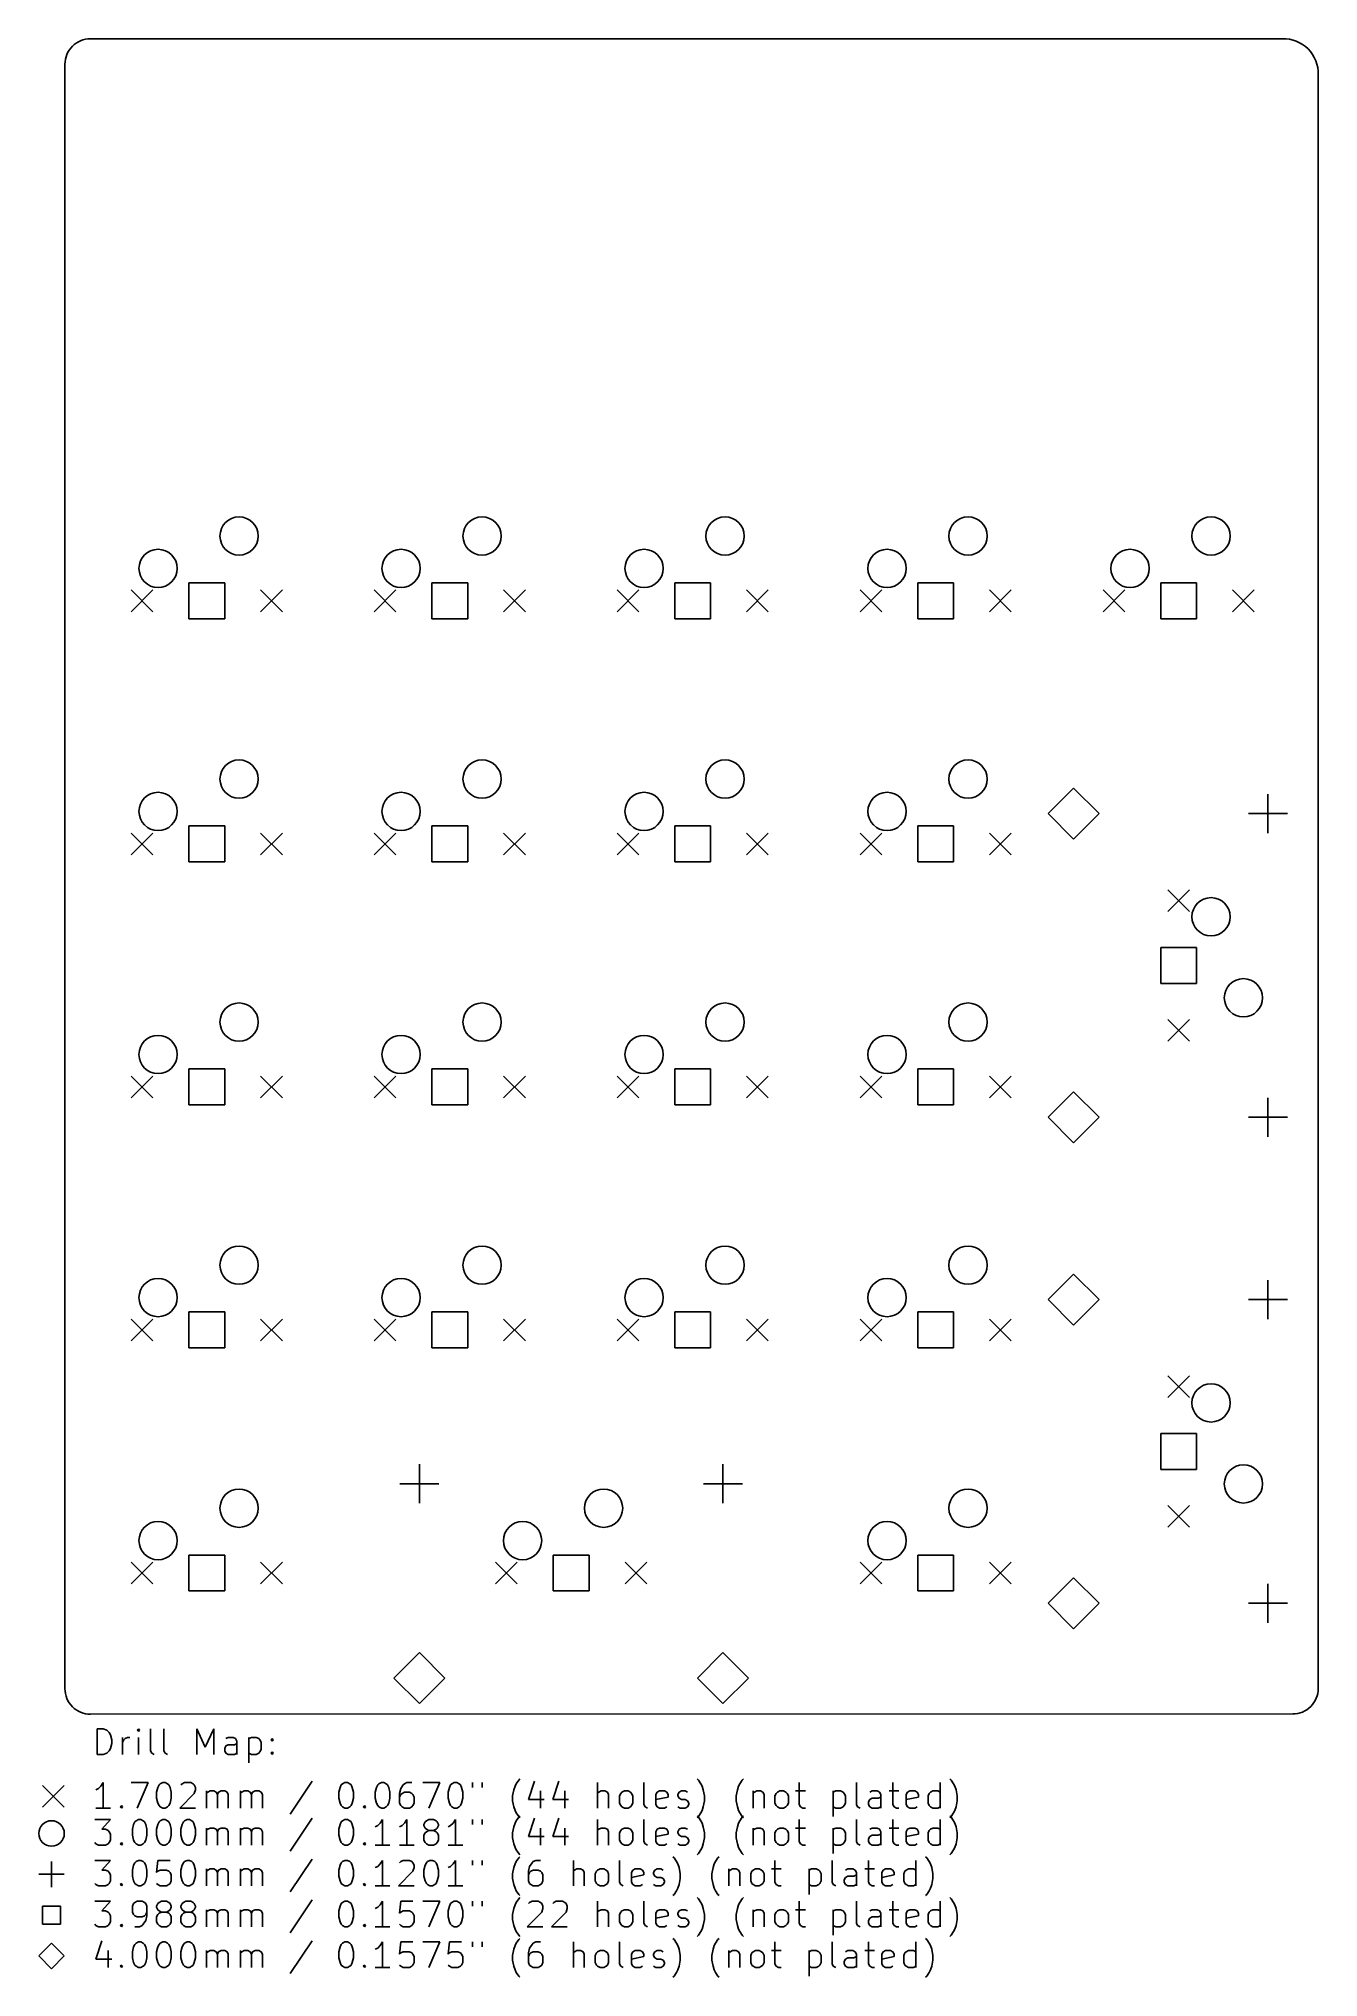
# Model space of a CAD drawing. Extents: x 18 to 119, y -176 to -24.
import ezdxf

# ---------------------------------------------------------------- set-up
doc = ezdxf.new("R2010")
doc.units = 0
doc.layers.add('BLACK', color=7, linetype='CONTINUOUS')

msp = doc.modelspace()

# ---------------------------------------------------------------- linework, layer by layer
at = {"layer": 'BLACK', "linetype": 'CONTINUOUS'}
for p, q in [((22.2422, -23.7), (115.7, -23.7)), ((20.2422, -153.018), (20.2422, -25.702)), ((118.5, -26.5), (118.5, -153.001)), ((32.7676, -66.3432), (29.9478, -66.3432)), ((29.9478, -66.3432), (29.9478, -69.163)), ((32.7676, -69.163), (32.7676, -66.3432)), ((51.8176, -66.3432), (48.9978, -66.3432)), ((48.9978, -66.3432), (48.9978, -69.163)), ((51.8176, -69.163), (51.8176, -66.3432)), ((70.8676, -66.3432), (68.0478, -66.3432)), ((68.0478, -66.3432), (68.0478, -69.163)), ((70.8676, -69.163), (70.8676, -66.3432)), ((89.9176, -66.3432), (87.0978, -66.3432)), ((87.0978, -66.3432), (87.0978, -69.163)), ((89.9176, -69.163), (89.9176, -66.3432)), ((108.968, -66.3432), (106.148, -66.3432)), ((106.148, -66.3432), (106.148, -69.163)), ((108.968, -69.163), (108.968, -66.3432)), ((25.4268, -66.9022), (27.1286, -68.604)), ((27.1286, -66.9022), (25.4268, -68.604)), ((35.5868, -66.9022), (37.2886, -68.604)), ((37.2886, -66.9022), (35.5868, -68.604)), ((44.4768, -66.9022), (46.1786, -68.604)), ((46.1786, -66.9022), (44.4768, -68.604)), ((54.6368, -66.9022), (56.3386, -68.604)), ((56.3386, -66.9022), (54.6368, -68.604)), ((63.5268, -66.9022), (65.2286, -68.604)), ((65.2286, -66.9022), (63.5268, -68.604)), ((73.6868, -66.9022), (75.3886, -68.604)), ((75.3886, -66.9022), (73.6868, -68.604)), ((82.5768, -66.9022), (84.2786, -68.604)), ((84.2786, -66.9022), (82.5768, -68.604)), ((92.7368, -66.9022), (94.4386, -68.604)), ((94.4386, -66.9022), (92.7368, -68.604)), ((101.627, -66.9022), (103.329, -68.604)), ((103.329, -66.9022), (101.627, -68.604)), ((111.787, -66.9022), (113.489, -68.604)), ((113.489, -66.9022), (111.787, -68.604)), ((29.9478, -69.163), (32.7676, -69.163)), ((48.9978, -69.163), (51.8176, -69.163)), ((68.0478, -69.163), (70.8676, -69.163)), ((87.0978, -69.163), (89.9176, -69.163)), ((106.148, -69.163), (108.968, -69.163)), ((99.3177, -82.4281), (97.3177, -84.4281)), ((101.318, -84.4281), (99.3177, -82.4281)), ((114.558, -82.9031), (114.558, -85.9531)), ((97.3177, -84.4281), (99.3177, -86.4281)), ((99.3177, -86.4281), (101.318, -84.4281)), ((113.033, -84.4281), (116.083, -84.4281)), ((25.4268, -85.9522), (27.1286, -87.654)), ((27.1286, -85.9522), (25.4268, -87.654)), ((32.7676, -85.3932), (29.9478, -85.3932)), ((29.9478, -85.3932), (29.9478, -88.213)), ((32.7676, -88.213), (32.7676, -85.3932)), ((35.5868, -85.9522), (37.2886, -87.654)), ((37.2886, -85.9522), (35.5868, -87.654)), ((44.4768, -85.9522), (46.1786, -87.654)), ((46.1786, -85.9522), (44.4768, -87.654)), ((51.8176, -85.3932), (48.9978, -85.3932)), ((48.9978, -85.3932), (48.9978, -88.213)), ((51.8176, -88.213), (51.8176, -85.3932)), ((54.6368, -85.9522), (56.3386, -87.654)), ((56.3386, -85.9522), (54.6368, -87.654)), ((63.5268, -85.9522), (65.2286, -87.654)), ((65.2286, -85.9522), (63.5268, -87.654)), ((70.8676, -85.3932), (68.0478, -85.3932)), ((68.0478, -85.3932), (68.0478, -88.213)), ((70.8676, -88.213), (70.8676, -85.3932)), ((73.6868, -85.9522), (75.3886, -87.654)), ((75.3886, -85.9522), (73.6868, -87.654)), ((82.5768, -85.9522), (84.2786, -87.654)), ((84.2786, -85.9522), (82.5768, -87.654)), ((89.9176, -85.3932), (87.0978, -85.3932)), ((87.0978, -85.3932), (87.0978, -88.213)), ((89.9176, -88.213), (89.9176, -85.3932)), ((92.7368, -85.9522), (94.4386, -87.654)), ((94.4386, -85.9522), (92.7368, -87.654)), ((29.9478, -88.213), (32.7676, -88.213)), ((48.9978, -88.213), (51.8176, -88.213)), ((68.0478, -88.213), (70.8676, -88.213)), ((87.0978, -88.213), (89.9176, -88.213)), ((106.707, -90.3972), (108.409, -92.099)), ((108.409, -90.3972), (106.707, -92.099)), ((108.968, -94.9182), (106.148, -94.9182)), ((106.148, -94.9182), (106.148, -97.738)), ((108.968, -97.738), (108.968, -94.9182)), ((106.148, -97.738), (108.968, -97.738)), ((106.707, -100.557), (108.409, -102.259)), ((108.409, -100.557), (106.707, -102.259)), ((32.7676, -104.443), (29.9478, -104.443)), ((29.9478, -104.443), (29.9478, -107.263)), ((32.7676, -107.263), (32.7676, -104.443)), ((51.8176, -104.443), (48.9978, -104.443)), ((48.9978, -104.443), (48.9978, -107.263)), ((51.8176, -107.263), (51.8176, -104.443)), ((70.8676, -104.443), (68.0478, -104.443)), ((68.0478, -104.443), (68.0478, -107.263)), ((70.8676, -107.263), (70.8676, -104.443)), ((89.9176, -104.443), (87.0978, -104.443)), ((87.0978, -104.443), (87.0978, -107.263)), ((89.9176, -107.263), (89.9176, -104.443)), ((25.4268, -105.002), (27.1286, -106.704)), ((27.1286, -105.002), (25.4268, -106.704)), ((35.5868, -105.002), (37.2886, -106.704)), ((37.2886, -105.002), (35.5868, -106.704)), ((44.4768, -105.002), (46.1786, -106.704)), ((46.1786, -105.002), (44.4768, -106.704)), ((54.6368, -105.002), (56.3386, -106.704)), ((56.3386, -105.002), (54.6368, -106.704)), ((63.5268, -105.002), (65.2286, -106.704)), ((65.2286, -105.002), (63.5268, -106.704)), ((73.6868, -105.002), (75.3886, -106.704)), ((75.3886, -105.002), (73.6868, -106.704)), ((82.5768, -105.002), (84.2786, -106.704)), ((84.2786, -105.002), (82.5768, -106.704)), ((92.7368, -105.002), (94.4386, -106.704)), ((94.4386, -105.002), (92.7368, -106.704)), ((99.3177, -106.228), (97.3177, -108.228)), ((101.318, -108.228), (99.3177, -106.228)), ((29.9478, -107.263), (32.7676, -107.263)), ((48.9978, -107.263), (51.8176, -107.263)), ((68.0478, -107.263), (70.8676, -107.263)), ((87.0978, -107.263), (89.9176, -107.263)), ((114.558, -106.703), (114.558, -109.753)), ((97.3177, -108.228), (99.3177, -110.228)), ((99.3177, -110.228), (101.318, -108.228)), ((113.033, -108.228), (116.083, -108.228)), ((99.3177, -120.528), (97.3177, -122.528)), ((101.318, -122.528), (99.3177, -120.528)), ((114.558, -121.003), (114.558, -124.053)), ((97.3177, -122.528), (99.3177, -124.528)), ((99.3177, -124.528), (101.318, -122.528)), ((113.033, -122.528), (116.083, -122.528)), ((25.4268, -124.052), (27.1286, -125.754)), ((27.1286, -124.052), (25.4268, -125.754)), ((32.7676, -123.493), (29.9478, -123.493)), ((29.9478, -123.493), (29.9478, -126.313)), ((32.7676, -126.313), (32.7676, -123.493)), ((35.5868, -124.052), (37.2886, -125.754)), ((37.2886, -124.052), (35.5868, -125.754)), ((44.4768, -124.052), (46.1786, -125.754)), ((46.1786, -124.052), (44.4768, -125.754)), ((51.8176, -123.493), (48.9978, -123.493)), ((48.9978, -123.493), (48.9978, -126.313)), ((51.8176, -126.313), (51.8176, -123.493)), ((54.6368, -124.052), (56.3386, -125.754)), ((56.3386, -124.052), (54.6368, -125.754)), ((63.5268, -124.052), (65.2286, -125.754)), ((65.2286, -124.052), (63.5268, -125.754)), ((70.8676, -123.493), (68.0478, -123.493)), ((68.0478, -123.493), (68.0478, -126.313)), ((70.8676, -126.313), (70.8676, -123.493)), ((73.6868, -124.052), (75.3886, -125.754)), ((75.3886, -124.052), (73.6868, -125.754)), ((82.5768, -124.052), (84.2786, -125.754)), ((84.2786, -124.052), (82.5768, -125.754)), ((89.9176, -123.493), (87.0978, -123.493)), ((87.0978, -123.493), (87.0978, -126.313)), ((89.9176, -126.313), (89.9176, -123.493)), ((92.7368, -124.052), (94.4386, -125.754)), ((94.4386, -124.052), (92.7368, -125.754)), ((29.9478, -126.313), (32.7676, -126.313)), ((48.9978, -126.313), (51.8176, -126.313)), ((68.0478, -126.313), (70.8676, -126.313)), ((87.0978, -126.313), (89.9176, -126.313)), ((106.707, -128.497), (108.409, -130.199)), ((108.409, -128.497), (106.707, -130.199)), ((108.968, -133.018), (106.148, -133.018)), ((106.148, -133.018), (106.148, -135.838)), ((108.968, -135.838), (108.968, -133.018)), ((48.0327, -135.428), (48.0327, -138.478)), ((71.8327, -135.428), (71.8327, -138.478)), ((106.148, -135.838), (108.968, -135.838)), ((46.5077, -136.953), (49.5577, -136.953)), ((70.3077, -136.953), (73.3577, -136.953)), ((106.707, -138.657), (108.409, -140.359)), ((108.409, -138.657), (106.707, -140.359)), ((32.7676, -142.543), (29.9478, -142.543)), ((29.9478, -142.543), (29.9478, -145.363)), ((32.7676, -145.363), (32.7676, -142.543)), ((61.3426, -142.543), (58.5228, -142.543)), ((58.5228, -142.543), (58.5228, -145.363)), ((61.3426, -145.363), (61.3426, -142.543)), ((89.9176, -142.543), (87.0978, -142.543)), ((87.0978, -142.543), (87.0978, -145.363)), ((89.9176, -145.363), (89.9176, -142.543)), ((25.4268, -143.102), (27.1286, -144.804)), ((27.1286, -143.102), (25.4268, -144.804)), ((35.5868, -143.102), (37.2886, -144.804)), ((37.2886, -143.102), (35.5868, -144.804)), ((54.0018, -143.102), (55.7036, -144.804)), ((55.7036, -143.102), (54.0018, -144.804)), ((64.1618, -143.102), (65.8636, -144.804)), ((65.8636, -143.102), (64.1618, -144.804)), ((82.5768, -143.102), (84.2786, -144.804)), ((84.2786, -143.102), (82.5768, -144.804)), ((92.7368, -143.102), (94.4386, -144.804)), ((94.4386, -143.102), (92.7368, -144.804)), ((99.3177, -144.328), (97.3177, -146.328)), ((101.318, -146.328), (99.3177, -144.328)), ((29.9478, -145.363), (32.7676, -145.363)), ((58.5228, -145.363), (61.3426, -145.363)), ((87.0978, -145.363), (89.9176, -145.363)), ((114.558, -144.803), (114.558, -147.853)), ((97.3177, -146.328), (99.3177, -148.328)), ((99.3177, -148.328), (101.318, -146.328)), ((113.033, -146.328), (116.083, -146.328)), ((48.0327, -150.193), (46.0327, -152.193)), ((50.0327, -152.193), (48.0327, -150.193)), ((71.8327, -150.193), (69.8327, -152.193)), ((73.8327, -152.193), (71.8327, -150.193)), ((46.0327, -152.193), (48.0327, -154.193)), ((48.0327, -154.193), (50.0327, -152.193)), ((69.8327, -152.193), (71.8327, -154.193)), ((71.8327, -154.193), (73.8327, -152.193)), ((116.5, -155.001), (22.2422, -155.018)), ((22.7684, -158.173), (22.7684, -156.173)), ((22.7684, -156.173), (23.2446, -156.173)), ((23.2446, -156.173), (23.5303, -156.268)), ((23.5303, -156.268), (23.7208, -156.458)), ((23.7208, -156.458), (23.816, -156.649)), ((26.0065, -156.173), (25.9113, -156.268)), ((25.9113, -156.268), (26.0065, -156.363)), ((26.1017, -156.268), (26.0065, -156.173)), ((26.0065, -156.173), (26.0065, -156.363)), ((26.0065, -156.363), (26.1017, -156.268)), ((26.9589, -157.887), (26.9589, -156.173)), ((28.0065, -157.887), (28.0065, -156.173)), ((30.5779, -158.173), (30.5779, -156.173)), ((30.5779, -156.173), (31.2446, -157.601)), ((31.2446, -157.601), (31.9113, -156.173)), ((31.9113, -156.173), (31.9113, -158.173)), ((23.7208, -157.887), (23.5303, -158.077)), ((23.816, -157.696), (23.7208, -157.887)), ((23.816, -156.649), (23.9113, -157.03)), ((23.9113, -157.315), (23.816, -157.696)), ((23.9113, -157.03), (23.9113, -157.315)), ((24.7684, -158.173), (24.7684, -156.839)), ((24.7684, -157.22), (24.8636, -157.03)), ((24.8636, -157.03), (24.9589, -156.934)), ((24.9589, -156.934), (25.1494, -156.839)), ((25.1494, -156.839), (25.3398, -156.839)), ((26.0065, -158.173), (26.0065, -156.839)), ((27.0541, -158.077), (26.9589, -157.887)), ((28.1017, -158.077), (28.0065, -157.887)), ((32.7684, -157.696), (32.8636, -157.506)), ((32.7684, -157.887), (32.7684, -157.696)), ((32.8636, -158.077), (32.7684, -157.887)), ((33.0541, -156.839), (32.8636, -156.934)), ((32.8636, -157.506), (33.0541, -157.411)), ((33.4351, -156.839), (33.0541, -156.839)), ((33.0541, -157.411), (33.5303, -157.411)), ((33.6255, -156.934), (33.4351, -156.839)), ((33.5303, -157.411), (33.7208, -157.315)), ((33.7208, -157.125), (33.6255, -156.934)), ((33.7208, -158.173), (33.7208, -157.125)), ((34.6732, -156.839), (34.6732, -158.839)), ((34.6732, -156.934), (34.8636, -156.839)), ((34.8636, -156.839), (35.2446, -156.839)), ((35.2446, -156.839), (35.4351, -156.934)), ((35.4351, -156.934), (35.5303, -157.03)), ((35.5303, -157.982), (35.4351, -158.077)), ((35.5303, -157.03), (35.6255, -157.22)), ((35.6255, -157.792), (35.5303, -157.982)), ((35.6255, -157.22), (35.6255, -157.792)), ((36.3874, -157.03), (36.4827, -156.934)), ((36.4827, -157.125), (36.3874, -157.03)), ((36.3874, -158.077), (36.4827, -157.982)), ((36.4827, -156.934), (36.5779, -157.03)), ((36.4827, -156.934), (36.4827, -157.125)), ((36.5779, -157.03), (36.4827, -157.125)), ((36.4827, -157.982), (36.5779, -158.077)), ((36.4827, -157.982), (36.4827, -158.173)), ((23.2446, -158.173), (22.7684, -158.173)), ((23.5303, -158.077), (23.2446, -158.173)), ((27.2446, -158.173), (27.0541, -158.077)), ((28.2922, -158.173), (28.1017, -158.077)), ((33.0541, -158.173), (32.8636, -158.077)), ((33.5303, -158.173), (33.0541, -158.173)), ((33.7208, -158.077), (33.5303, -158.173)), ((34.8636, -158.173), (34.6732, -158.077)), ((35.2446, -158.173), (34.8636, -158.173)), ((35.4351, -158.077), (35.2446, -158.173)), ((36.4827, -158.173), (36.3874, -158.077)), ((36.5779, -158.077), (36.4827, -158.173)), ((18.4904, -160.617), (20.1922, -162.319)), ((20.1922, -160.617), (18.4904, -162.319)), ((22.8636, -160.849), (22.6732, -160.944)), ((23.0541, -160.658), (22.8636, -160.849)), ((23.2446, -160.373), (23.0541, -160.658)), ((23.2446, -162.373), (23.2446, -160.373)), ((25.4351, -160.373), (26.7684, -160.373)), ((26.7684, -160.373), (25.9113, -162.373)), ((27.4351, -161.134), (27.5303, -160.754)), ((27.5303, -160.754), (27.6255, -160.563)), ((27.6255, -160.563), (27.7208, -160.468)), ((27.7208, -160.468), (27.9113, -160.373)), ((27.9113, -160.373), (28.1017, -160.373)), ((28.1017, -160.373), (28.2922, -160.468)), ((28.2922, -160.468), (28.3874, -160.563)), ((28.3874, -160.563), (28.4827, -160.754)), ((28.4827, -160.754), (28.5779, -161.134)), ((29.3398, -160.563), (29.4351, -160.468)), ((29.4351, -160.468), (29.6255, -160.373)), ((29.6255, -160.373), (30.1017, -160.373)), ((30.1017, -160.373), (30.2922, -160.468)), ((30.2922, -160.468), (30.3874, -160.563)), ((30.3874, -160.563), (30.4827, -160.754)), ((30.4827, -160.944), (30.3874, -161.23)), ((30.4827, -160.754), (30.4827, -160.944)), ((31.3398, -162.373), (31.3398, -161.039)), ((31.4351, -161.134), (31.6255, -161.039)), ((31.6255, -161.039), (31.9113, -161.039)), ((31.9113, -161.039), (32.1017, -161.134)), ((32.2922, -161.134), (32.4827, -161.039)), ((32.4827, -161.039), (32.7684, -161.039)), ((32.7684, -161.039), (32.9589, -161.134)), ((34.0065, -162.373), (34.0065, -161.039)), ((34.1017, -161.134), (34.2922, -161.039)), ((34.2922, -161.039), (34.5779, -161.039)), ((34.5779, -161.039), (34.7684, -161.134)), ((34.9589, -161.134), (35.1494, -161.039)), ((35.1494, -161.039), (35.4351, -161.039)), ((35.4351, -161.039), (35.6255, -161.134)), ((39.6255, -160.277), (37.9113, -162.849)), ((41.7208, -161.134), (41.816, -160.754)), ((41.816, -160.754), (41.9113, -160.563)), ((41.9113, -160.563), (42.0065, -160.468)), ((42.0065, -160.468), (42.197, -160.373)), ((42.197, -160.373), (42.3874, -160.373)), ((42.3874, -160.373), (42.5779, -160.468)), ((42.5779, -160.468), (42.6732, -160.563)), ((42.6732, -160.563), (42.7684, -160.754)), ((42.7684, -160.754), (42.8636, -161.134)), ((44.5779, -161.134), (44.6732, -160.754)), ((44.6732, -160.754), (44.7684, -160.563)), ((44.7684, -160.563), (44.8636, -160.468)), ((44.8636, -160.468), (45.0541, -160.373)), ((45.0541, -160.373), (45.2446, -160.373)), ((45.2446, -160.373), (45.4351, -160.468)), ((45.4351, -160.468), (45.5303, -160.563)), ((45.5303, -160.563), (45.6255, -160.754)), ((45.6255, -160.754), (45.7208, -161.134)), ((46.5779, -160.849), (46.4827, -161.23)), ((46.7684, -160.563), (46.5779, -160.849)), ((46.8636, -160.468), (46.7684, -160.563)), ((47.0541, -160.373), (46.8636, -160.468)), ((47.4351, -160.373), (47.0541, -160.373)), ((48.2922, -160.373), (49.6255, -160.373)), ((49.6255, -160.373), (48.7684, -162.373)), ((50.2922, -161.134), (50.3874, -160.754)), ((50.3874, -160.754), (50.4827, -160.563)), ((50.4827, -160.563), (50.5779, -160.468)), ((50.5779, -160.468), (50.7684, -160.373)), ((50.7684, -160.373), (50.9589, -160.373)), ((50.9589, -160.373), (51.1494, -160.468)), ((51.1494, -160.468), (51.2446, -160.563)), ((51.2446, -160.563), (51.3398, -160.754)), ((51.3398, -160.754), (51.4351, -161.134)), ((52.197, -160.373), (52.197, -160.754)), ((52.9589, -160.373), (52.9589, -160.754)), ((55.3398, -161.42), (55.4351, -160.944)), ((55.4351, -160.944), (55.5303, -160.658)), ((55.5303, -160.658), (55.6255, -160.468)), ((55.6255, -160.468), (55.816, -160.182)), ((55.816, -160.182), (55.9113, -160.087)), ((57.0541, -160.277), (56.5779, -161.706)), ((57.5303, -161.039), (57.5303, -162.373)), ((58.9589, -160.277), (58.4827, -161.706)), ((59.4351, -161.039), (59.4351, -162.373)), ((62.0065, -162.373), (62.0065, -160.373)), ((62.2922, -161.039), (62.1017, -161.134)), ((62.5779, -161.039), (62.2922, -161.039)), ((62.7684, -161.134), (62.5779, -161.039)), ((63.9113, -161.134), (64.1017, -161.039)), ((64.1017, -161.039), (64.3874, -161.039)), ((64.3874, -161.039), (64.5779, -161.134)), ((65.6255, -162.087), (65.6255, -160.373)), ((66.6732, -161.134), (66.8636, -161.039)), ((66.8636, -161.039), (67.2446, -161.039)), ((67.2446, -161.039), (67.4351, -161.134)), ((68.3874, -161.134), (68.5779, -161.039)), ((68.5779, -161.039), (68.8636, -161.039)), ((68.8636, -161.039), (69.0541, -161.134)), ((69.9113, -160.182), (69.816, -160.087)), ((70.1017, -160.468), (69.9113, -160.182)), ((70.197, -160.658), (70.1017, -160.468)), ((70.2922, -160.944), (70.197, -160.658)), ((70.3874, -161.42), (70.2922, -160.944)), ((72.8636, -161.42), (72.9589, -160.944)), ((72.9589, -160.944), (73.0541, -160.658)), ((73.0541, -160.658), (73.1494, -160.468)), ((73.1494, -160.468), (73.3398, -160.182)), ((73.3398, -160.182), (73.4351, -160.087)), ((74.197, -161.039), (74.197, -162.373)), ((74.2922, -161.134), (74.4827, -161.039)), ((74.4827, -161.039), (74.7684, -161.039)), ((74.7684, -161.039), (74.9589, -161.134)), ((76.1017, -161.134), (76.2922, -161.039)), ((76.2922, -161.039), (76.5779, -161.039)), ((76.5779, -161.039), (76.7684, -161.134)), ((77.5303, -161.039), (78.2922, -161.039)), ((77.816, -160.373), (77.816, -162.087)), ((80.4827, -161.039), (80.4827, -163.039)), ((80.4827, -161.134), (80.6732, -161.039)), ((80.6732, -161.039), (81.0541, -161.039)), ((81.0541, -161.039), (81.2446, -161.134)), ((82.2922, -162.087), (82.2922, -160.373)), ((83.5303, -161.039), (83.3398, -161.134)), ((83.9113, -161.039), (83.5303, -161.039)), ((84.1017, -161.134), (83.9113, -161.039)), ((84.8636, -161.039), (85.6255, -161.039)), ((85.1494, -160.373), (85.1494, -162.087)), ((86.2922, -161.134), (86.4827, -161.039)), ((86.4827, -161.039), (86.8636, -161.039)), ((86.8636, -161.039), (87.0541, -161.134)), ((88.1017, -161.134), (88.2922, -161.039)), ((88.2922, -161.039), (88.6732, -161.039)), ((88.6732, -161.039), (88.8636, -161.134)), ((88.8636, -162.373), (88.8636, -160.373)), ((89.7208, -160.182), (89.6255, -160.087)), ((89.9113, -160.468), (89.7208, -160.182)), ((90.0065, -160.658), (89.9113, -160.468)), ((90.1017, -160.944), (90.0065, -160.658)), ((90.197, -161.42), (90.1017, -160.944)), ((23.816, -162.373), (22.6732, -162.373)), ((24.5779, -162.277), (24.6732, -162.182)), ((24.6732, -162.373), (24.5779, -162.277)), ((24.6732, -162.182), (24.7684, -162.277)), ((24.6732, -162.182), (24.6732, -162.373)), ((24.7684, -162.277), (24.6732, -162.373)), ((27.4351, -161.611), (27.4351, -161.134)), ((27.5303, -161.992), (27.4351, -161.611)), ((27.6255, -162.182), (27.5303, -161.992)), ((27.7208, -162.277), (27.6255, -162.182)), ((27.9113, -162.373), (27.7208, -162.277)), ((28.1017, -162.373), (27.9113, -162.373)), ((28.2922, -162.277), (28.1017, -162.373)), ((28.3874, -162.182), (28.2922, -162.277)), ((28.4827, -161.992), (28.3874, -162.182)), ((28.5779, -161.611), (28.4827, -161.992)), ((28.5779, -161.134), (28.5779, -161.611)), ((30.3874, -161.23), (29.2446, -162.373)), ((29.2446, -162.373), (30.4827, -162.373)), ((31.3398, -161.23), (31.4351, -161.134)), ((32.1017, -161.134), (32.197, -161.325)), ((32.197, -161.325), (32.2922, -161.134)), ((32.197, -161.325), (32.197, -162.373)), ((32.9589, -161.134), (33.0541, -161.325)), ((33.0541, -161.325), (33.0541, -162.373)), ((34.0065, -161.23), (34.1017, -161.134)), ((34.7684, -161.134), (34.8636, -161.325)), ((34.8636, -161.325), (34.9589, -161.134)), ((34.8636, -161.325), (34.8636, -162.373)), ((35.6255, -161.134), (35.7208, -161.325)), ((35.7208, -161.325), (35.7208, -162.373)), ((41.7208, -161.611), (41.7208, -161.134)), ((41.816, -161.992), (41.7208, -161.611)), ((41.9113, -162.182), (41.816, -161.992)), ((42.0065, -162.277), (41.9113, -162.182)), ((42.197, -162.373), (42.0065, -162.277)), ((42.3874, -162.373), (42.197, -162.373)), ((42.5779, -162.277), (42.3874, -162.373)), ((42.6732, -162.182), (42.5779, -162.277)), ((42.7684, -161.992), (42.6732, -162.182)), ((42.8636, -161.611), (42.7684, -161.992)), ((42.8636, -161.134), (42.8636, -161.611)), ((43.6255, -162.277), (43.7208, -162.182)), ((43.7208, -162.373), (43.6255, -162.277)), ((43.7208, -162.182), (43.816, -162.277)), ((43.7208, -162.182), (43.7208, -162.373)), ((43.816, -162.277), (43.7208, -162.373)), ((44.5779, -161.611), (44.5779, -161.134)), ((44.6732, -161.992), (44.5779, -161.611)), ((44.7684, -162.182), (44.6732, -161.992)), ((44.8636, -162.277), (44.7684, -162.182)), ((45.0541, -162.373), (44.8636, -162.277)), ((45.2446, -162.373), (45.0541, -162.373)), ((45.4351, -162.277), (45.2446, -162.373)), ((45.5303, -162.182), (45.4351, -162.277)), ((45.6255, -161.992), (45.5303, -162.182)), ((45.7208, -161.611), (45.6255, -161.992)), ((45.7208, -161.134), (45.7208, -161.611)), ((46.4827, -161.23), (46.4827, -161.992)), ((46.5779, -161.325), (46.4827, -161.515)), ((46.4827, -161.992), (46.5779, -162.182)), ((46.6732, -161.23), (46.5779, -161.325)), ((46.5779, -162.182), (46.6732, -162.277)), ((46.8636, -161.134), (46.6732, -161.23)), ((46.6732, -162.277), (46.8636, -162.373)), ((47.2446, -161.134), (46.8636, -161.134)), ((46.8636, -162.373), (47.2446, -162.373)), ((47.4351, -161.23), (47.2446, -161.134)), ((47.2446, -162.373), (47.4351, -162.277)), ((47.5303, -161.325), (47.4351, -161.23)), ((47.4351, -162.277), (47.5303, -162.182)), ((47.6255, -161.515), (47.5303, -161.325)), ((47.5303, -162.182), (47.6255, -161.992)), ((47.6255, -161.992), (47.6255, -161.515)), ((50.2922, -161.611), (50.2922, -161.134)), ((50.3874, -161.992), (50.2922, -161.611)), ((50.4827, -162.182), (50.3874, -161.992)), ((50.5779, -162.277), (50.4827, -162.182)), ((50.7684, -162.373), (50.5779, -162.277)), ((50.9589, -162.373), (50.7684, -162.373)), ((51.1494, -162.277), (50.9589, -162.373)), ((51.2446, -162.182), (51.1494, -162.277)), ((51.3398, -161.992), (51.2446, -162.182)), ((51.4351, -161.611), (51.3398, -161.992)), ((51.4351, -161.134), (51.4351, -161.611)), ((55.3398, -161.801), (55.3398, -161.42)), ((55.4351, -162.277), (55.3398, -161.801)), ((55.5303, -162.563), (55.4351, -162.277)), ((55.6255, -162.754), (55.5303, -162.563)), ((56.5779, -161.706), (57.816, -161.706)), ((58.4827, -161.706), (59.7208, -161.706)), ((62.1017, -161.134), (62.0065, -161.23)), ((62.8636, -161.325), (62.7684, -161.134)), ((62.8636, -162.373), (62.8636, -161.325)), ((63.7208, -161.42), (63.816, -161.23)), ((63.7208, -161.992), (63.7208, -161.42)), ((63.816, -162.182), (63.7208, -161.992)), ((63.816, -161.23), (63.9113, -161.134)), ((63.9113, -162.277), (63.816, -162.182)), ((64.1017, -162.373), (63.9113, -162.277)), ((64.3874, -162.373), (64.1017, -162.373)), ((64.5779, -162.277), (64.3874, -162.373)), ((64.5779, -161.134), (64.6732, -161.23)), ((64.6732, -162.182), (64.5779, -162.277)), ((64.6732, -161.23), (64.7684, -161.42)), ((64.7684, -161.992), (64.6732, -162.182)), ((64.7684, -161.42), (64.7684, -161.992)), ((65.7208, -162.277), (65.6255, -162.087)), ((65.9113, -162.373), (65.7208, -162.277)), ((66.5779, -161.325), (66.6732, -161.134)), ((66.5779, -162.087), (66.5779, -161.325)), ((67.5303, -161.515), (66.5779, -161.706)), ((66.6732, -162.277), (66.5779, -162.087)), ((66.8636, -162.373), (66.6732, -162.277)), ((67.2446, -162.373), (66.8636, -162.373)), ((67.4351, -162.277), (67.2446, -162.373)), ((67.4351, -161.134), (67.5303, -161.325)), ((67.5303, -161.325), (67.5303, -161.515)), ((68.2922, -161.325), (68.3874, -161.134)), ((68.2922, -161.42), (68.2922, -161.325)), ((68.3874, -161.611), (68.2922, -161.42)), ((68.2922, -162.277), (68.4827, -162.373)), ((68.5779, -161.706), (68.3874, -161.611)), ((68.4827, -162.373), (68.8636, -162.373)), ((68.8636, -161.706), (68.5779, -161.706)), ((69.0541, -161.801), (68.8636, -161.706)), ((68.8636, -162.373), (69.0541, -162.277)), ((69.1494, -161.992), (69.0541, -161.801)), ((69.0541, -162.277), (69.1494, -162.087)), ((69.1494, -162.087), (69.1494, -161.992)), ((70.1017, -162.754), (70.197, -162.563)), ((70.197, -162.563), (70.2922, -162.277)), ((70.2922, -162.277), (70.3874, -161.801)), ((70.3874, -161.801), (70.3874, -161.42)), ((72.8636, -161.801), (72.8636, -161.42)), ((72.9589, -162.277), (72.8636, -161.801)), ((73.0541, -162.563), (72.9589, -162.277)), ((73.1494, -162.754), (73.0541, -162.563)), ((74.197, -161.23), (74.2922, -161.134)), ((74.9589, -161.134), (75.0541, -161.325)), ((75.0541, -161.325), (75.0541, -162.373)), ((75.9113, -161.42), (76.0065, -161.23)), ((75.9113, -161.992), (75.9113, -161.42)), ((76.0065, -162.182), (75.9113, -161.992)), ((76.0065, -161.23), (76.1017, -161.134)), ((76.1017, -162.277), (76.0065, -162.182)), ((76.2922, -162.373), (76.1017, -162.277)), ((76.5779, -162.373), (76.2922, -162.373)), ((76.7684, -162.277), (76.5779, -162.373)), ((76.7684, -161.134), (76.8636, -161.23)), ((76.8636, -162.182), (76.7684, -162.277)), ((76.8636, -161.23), (76.9589, -161.42)), ((76.9589, -161.992), (76.8636, -162.182)), ((76.9589, -161.42), (76.9589, -161.992)), ((77.816, -162.087), (77.9113, -162.277)), ((77.9113, -162.277), (78.1017, -162.373)), ((78.1017, -162.373), (78.2922, -162.373)), ((80.6732, -162.373), (80.4827, -162.277)), ((81.0541, -162.373), (80.6732, -162.373)), ((81.2446, -162.277), (81.0541, -162.373)), ((81.2446, -161.134), (81.3398, -161.23)), ((81.3398, -162.182), (81.2446, -162.277)), ((81.3398, -161.23), (81.4351, -161.42)), ((81.4351, -161.992), (81.3398, -162.182)), ((81.4351, -161.42), (81.4351, -161.992)), ((82.3874, -162.277), (82.2922, -162.087)), ((82.5779, -162.373), (82.3874, -162.277)), ((83.2446, -161.896), (83.3398, -161.706)), ((83.2446, -162.087), (83.2446, -161.896)), ((83.3398, -162.277), (83.2446, -162.087)), ((83.3398, -161.706), (83.5303, -161.611)), ((83.5303, -162.373), (83.3398, -162.277)), ((83.5303, -161.611), (84.0065, -161.611)), ((84.0065, -162.373), (83.5303, -162.373)), ((84.0065, -161.611), (84.197, -161.515)), ((84.197, -162.277), (84.0065, -162.373)), ((84.197, -161.325), (84.1017, -161.134)), ((84.197, -162.373), (84.197, -161.325)), ((85.1494, -162.087), (85.2446, -162.277)), ((85.2446, -162.277), (85.4351, -162.373)), ((85.4351, -162.373), (85.6255, -162.373)), ((86.197, -161.325), (86.2922, -161.134)), ((86.197, -162.087), (86.197, -161.325)), ((87.1494, -161.515), (86.197, -161.706)), ((86.2922, -162.277), (86.197, -162.087)), ((86.4827, -162.373), (86.2922, -162.277)), ((86.8636, -162.373), (86.4827, -162.373)), ((87.0541, -162.277), (86.8636, -162.373)), ((87.0541, -161.134), (87.1494, -161.325)), ((87.1494, -161.325), (87.1494, -161.515)), ((87.9113, -161.42), (88.0065, -161.23)), ((87.9113, -161.992), (87.9113, -161.42)), ((88.0065, -162.182), (87.9113, -161.992)), ((88.0065, -161.23), (88.1017, -161.134)), ((88.1017, -162.277), (88.0065, -162.182)), ((88.2922, -162.373), (88.1017, -162.277)), ((88.6732, -162.373), (88.2922, -162.373)), ((88.8636, -162.277), (88.6732, -162.373)), ((89.9113, -162.754), (90.0065, -162.563)), ((90.0065, -162.563), (90.1017, -162.277)), ((90.1017, -162.277), (90.197, -161.801)), ((90.197, -161.801), (90.197, -161.42)), ((22.5779, -163.274), (23.816, -163.274)), ((23.816, -163.274), (23.1494, -164.036)), ((23.1494, -164.036), (23.4351, -164.036)), ((23.4351, -164.036), (23.6255, -164.131)), ((25.5303, -164.036), (25.6255, -163.655)), ((25.5303, -164.512), (25.5303, -164.036)), ((25.6255, -163.655), (25.7208, -163.465)), ((25.7208, -163.465), (25.816, -163.37)), ((25.816, -163.37), (26.0065, -163.274)), ((26.0065, -163.274), (26.197, -163.274)), ((26.197, -163.274), (26.3874, -163.37)), ((26.3874, -163.37), (26.4827, -163.465)), ((26.4827, -163.465), (26.5779, -163.655)), ((26.5779, -163.655), (26.6732, -164.036)), ((26.6732, -164.036), (26.6732, -164.512)), ((27.4351, -164.036), (27.5303, -163.655)), ((27.4351, -164.512), (27.4351, -164.036)), ((27.5303, -163.655), (27.6255, -163.465)), ((27.6255, -163.465), (27.7208, -163.37)), ((27.7208, -163.37), (27.9113, -163.274)), ((27.9113, -163.274), (28.1017, -163.274)), ((28.1017, -163.274), (28.2922, -163.37)), ((28.2922, -163.37), (28.3874, -163.465)), ((28.3874, -163.465), (28.4827, -163.655)), ((28.4827, -163.655), (28.5779, -164.036)), ((28.5779, -164.036), (28.5779, -164.512)), ((29.3398, -164.036), (29.4351, -163.655)), ((29.3398, -164.512), (29.3398, -164.036)), ((29.4351, -163.655), (29.5303, -163.465)), ((29.5303, -163.465), (29.6255, -163.37)), ((29.6255, -163.37), (29.816, -163.274)), ((29.816, -163.274), (30.0065, -163.274)), ((30.0065, -163.274), (30.197, -163.37)), ((30.197, -163.37), (30.2922, -163.465)), ((30.2922, -163.465), (30.3874, -163.655)), ((30.3874, -163.655), (30.4827, -164.036)), ((30.4827, -164.036), (30.4827, -164.512)), ((31.3398, -165.274), (31.3398, -163.941)), ((31.3398, -164.131), (31.4351, -164.036)), ((31.4351, -164.036), (31.6255, -163.941)), ((31.6255, -163.941), (31.9113, -163.941)), ((31.9113, -163.941), (32.1017, -164.036)), ((32.1017, -164.036), (32.197, -164.227)), ((32.197, -164.227), (32.2922, -164.036)), ((32.2922, -164.036), (32.4827, -163.941)), ((32.4827, -163.941), (32.7684, -163.941)), ((32.7684, -163.941), (32.9589, -164.036)), ((32.9589, -164.036), (33.0541, -164.227)), ((34.0065, -165.274), (34.0065, -163.941)), ((34.0065, -164.131), (34.1017, -164.036)), ((34.1017, -164.036), (34.2922, -163.941)), ((34.2922, -163.941), (34.5779, -163.941)), ((34.5779, -163.941), (34.7684, -164.036)), ((34.7684, -164.036), (34.8636, -164.227)), ((34.8636, -164.227), (34.9589, -164.036)), ((34.9589, -164.036), (35.1494, -163.941)), ((35.1494, -163.941), (35.4351, -163.941)), ((35.4351, -163.941), (35.6255, -164.036)), ((35.6255, -164.036), (35.7208, -164.227)), ((39.6255, -163.179), (37.9113, -165.751)), ((41.7208, -164.036), (41.816, -163.655)), ((41.7208, -164.512), (41.7208, -164.036)), ((41.816, -163.655), (41.9113, -163.465)), ((41.9113, -163.465), (42.0065, -163.37)), ((42.0065, -163.37), (42.197, -163.274)), ((42.197, -163.274), (42.3874, -163.274)), ((42.3874, -163.274), (42.5779, -163.37)), ((42.5779, -163.37), (42.6732, -163.465)), ((42.6732, -163.465), (42.7684, -163.655)), ((42.7684, -163.655), (42.8636, -164.036)), ((42.8636, -164.036), (42.8636, -164.512)), ((44.7684, -163.751), (44.5779, -163.846)), ((44.9589, -163.56), (44.7684, -163.751)), ((45.1494, -163.274), (44.9589, -163.56)), ((45.1494, -165.274), (45.1494, -163.274)), ((46.6732, -163.751), (46.4827, -163.846)), ((46.8636, -163.56), (46.6732, -163.751)), ((47.0541, -163.274), (46.8636, -163.56)), ((47.0541, -165.274), (47.0541, -163.274)), ((48.3874, -163.655), (48.4827, -163.465)), ((48.3874, -163.751), (48.3874, -163.655)), ((48.4827, -163.941), (48.3874, -163.751)), ((48.4827, -163.465), (48.5779, -163.37)), ((48.5779, -164.036), (48.4827, -163.941)), ((48.5779, -163.37), (48.7684, -163.274)), ((48.7684, -164.131), (48.5779, -164.036)), ((48.7684, -163.274), (49.1494, -163.274)), ((49.1494, -163.274), (49.3398, -163.37)), ((49.3398, -164.036), (49.1494, -164.131)), ((49.3398, -163.37), (49.4351, -163.465)), ((49.4351, -163.941), (49.3398, -164.036)), ((49.4351, -163.465), (49.5303, -163.655)), ((49.5303, -163.751), (49.4351, -163.941)), ((49.5303, -163.655), (49.5303, -163.751)), ((50.4827, -163.751), (50.2922, -163.846)), ((50.6732, -163.56), (50.4827, -163.751)), ((50.8636, -163.274), (50.6732, -163.56)), ((50.8636, -165.274), (50.8636, -163.274)), ((52.197, -163.274), (52.197, -163.655)), ((52.9589, -163.274), (52.9589, -163.655)), ((55.3398, -164.322), (55.4351, -163.846)), ((55.4351, -163.846), (55.5303, -163.56)), ((55.5303, -163.56), (55.6255, -163.37)), ((55.816, -163.039), (55.6255, -162.754)), ((55.6255, -163.37), (55.816, -163.084)), ((55.816, -163.084), (55.9113, -162.989)), ((55.9113, -163.134), (55.816, -163.039)), ((57.0541, -163.179), (56.5779, -164.608)), ((57.5303, -163.941), (57.5303, -165.274)), ((58.9589, -163.179), (58.4827, -164.608)), ((59.4351, -163.941), (59.4351, -165.274)), ((62.0065, -165.274), (62.0065, -163.274)), ((62.1017, -164.036), (62.0065, -164.131)), ((62.2922, -163.941), (62.1017, -164.036)), ((62.5779, -163.941), (62.2922, -163.941)), ((62.7684, -164.036), (62.5779, -163.941)), ((62.8636, -164.227), (62.7684, -164.036)), ((63.816, -164.131), (63.9113, -164.036)), ((63.9113, -164.036), (64.1017, -163.941)), ((64.1017, -163.941), (64.3874, -163.941)), ((64.3874, -163.941), (64.5779, -164.036)), ((64.5779, -164.036), (64.6732, -164.131)), ((65.6255, -164.989), (65.6255, -163.274)), ((66.5779, -164.227), (66.6732, -164.036)), ((66.6732, -164.036), (66.8636, -163.941)), ((66.8636, -163.941), (67.2446, -163.941)), ((67.2446, -163.941), (67.4351, -164.036)), ((67.4351, -164.036), (67.5303, -164.227)), ((68.2922, -164.227), (68.3874, -164.036)), ((68.3874, -164.036), (68.5779, -163.941)), ((68.5779, -163.941), (68.8636, -163.941)), ((68.8636, -163.941), (69.0541, -164.036)), ((69.9113, -163.084), (69.816, -162.989)), ((69.816, -163.134), (69.9113, -163.039)), ((69.9113, -163.039), (70.1017, -162.754)), ((70.1017, -163.37), (69.9113, -163.084)), ((70.197, -163.56), (70.1017, -163.37)), ((70.2922, -163.846), (70.197, -163.56)), ((70.3874, -164.322), (70.2922, -163.846)), ((72.8636, -164.322), (72.9589, -163.846)), ((72.9589, -163.846), (73.0541, -163.56)), ((73.0541, -163.56), (73.1494, -163.37)), ((73.3398, -163.039), (73.1494, -162.754)), ((73.1494, -163.37), (73.3398, -163.084)), ((73.3398, -163.084), (73.4351, -162.989)), ((73.4351, -163.134), (73.3398, -163.039)), ((74.197, -163.941), (74.197, -165.274)), ((74.197, -164.131), (74.2922, -164.036)), ((74.2922, -164.036), (74.4827, -163.941)), ((74.4827, -163.941), (74.7684, -163.941)), ((74.7684, -163.941), (74.9589, -164.036)), ((74.9589, -164.036), (75.0541, -164.227)), ((76.0065, -164.131), (76.1017, -164.036)), ((76.1017, -164.036), (76.2922, -163.941)), ((76.2922, -163.941), (76.5779, -163.941)), ((76.5779, -163.941), (76.7684, -164.036)), ((76.7684, -164.036), (76.8636, -164.131)), ((77.5303, -163.941), (78.2922, -163.941)), ((77.816, -163.274), (77.816, -164.989)), ((80.4827, -163.941), (80.4827, -165.941)), ((80.4827, -164.036), (80.6732, -163.941)), ((80.6732, -163.941), (81.0541, -163.941)), ((81.0541, -163.941), (81.2446, -164.036)), ((81.2446, -164.036), (81.3398, -164.131)), ((82.2922, -164.989), (82.2922, -163.274)), ((83.5303, -163.941), (83.3398, -164.036)), ((83.9113, -163.941), (83.5303, -163.941)), ((84.1017, -164.036), (83.9113, -163.941)), ((84.197, -164.227), (84.1017, -164.036)), ((84.8636, -163.941), (85.6255, -163.941)), ((85.1494, -163.274), (85.1494, -164.989)), ((86.197, -164.227), (86.2922, -164.036)), ((86.2922, -164.036), (86.4827, -163.941)), ((86.4827, -163.941), (86.8636, -163.941)), ((86.8636, -163.941), (87.0541, -164.036)), ((87.0541, -164.036), (87.1494, -164.227)), ((88.0065, -164.131), (88.1017, -164.036)), ((88.1017, -164.036), (88.2922, -163.941)), ((88.2922, -163.941), (88.6732, -163.941)), ((88.6732, -163.941), (88.8636, -164.036)), ((88.8636, -165.274), (88.8636, -163.274)), ((89.7208, -163.084), (89.6255, -162.989)), ((89.6255, -163.134), (89.7208, -163.039)), ((89.7208, -163.039), (89.9113, -162.754)), ((89.9113, -163.37), (89.7208, -163.084)), ((90.0065, -163.56), (89.9113, -163.37)), ((90.1017, -163.846), (90.0065, -163.56)), ((90.197, -164.322), (90.1017, -163.846)), ((22.6732, -165.179), (22.5779, -165.084)), ((22.8636, -165.274), (22.6732, -165.179)), ((23.4351, -165.274), (22.8636, -165.274)), ((23.6255, -165.179), (23.4351, -165.274)), ((23.6255, -164.131), (23.7208, -164.227)), ((23.7208, -165.084), (23.6255, -165.179)), ((23.7208, -164.227), (23.816, -164.417)), ((23.816, -164.893), (23.7208, -165.084)), ((23.816, -164.417), (23.816, -164.893)), ((24.5779, -165.179), (24.6732, -165.084)), ((24.6732, -165.274), (24.5779, -165.179)), ((24.6732, -165.084), (24.7684, -165.179)), ((24.6732, -165.084), (24.6732, -165.274)), ((24.7684, -165.179), (24.6732, -165.274)), ((25.6255, -164.893), (25.5303, -164.512)), ((25.7208, -165.084), (25.6255, -164.893)), ((25.816, -165.179), (25.7208, -165.084)), ((26.0065, -165.274), (25.816, -165.179)), ((26.197, -165.274), (26.0065, -165.274)), ((26.3874, -165.179), (26.197, -165.274)), ((26.4827, -165.084), (26.3874, -165.179)), ((26.5779, -164.893), (26.4827, -165.084)), ((26.6732, -164.512), (26.5779, -164.893)), ((27.5303, -164.893), (27.4351, -164.512)), ((27.6255, -165.084), (27.5303, -164.893)), ((27.7208, -165.179), (27.6255, -165.084)), ((27.9113, -165.274), (27.7208, -165.179)), ((28.1017, -165.274), (27.9113, -165.274)), ((28.2922, -165.179), (28.1017, -165.274)), ((28.3874, -165.084), (28.2922, -165.179)), ((28.4827, -164.893), (28.3874, -165.084)), ((28.5779, -164.512), (28.4827, -164.893)), ((29.4351, -164.893), (29.3398, -164.512)), ((29.5303, -165.084), (29.4351, -164.893)), ((29.6255, -165.179), (29.5303, -165.084)), ((29.816, -165.274), (29.6255, -165.179)), ((30.0065, -165.274), (29.816, -165.274)), ((30.197, -165.179), (30.0065, -165.274)), ((30.2922, -165.084), (30.197, -165.179)), ((30.3874, -164.893), (30.2922, -165.084)), ((30.4827, -164.512), (30.3874, -164.893)), ((32.197, -164.227), (32.197, -165.274)), ((33.0541, -164.227), (33.0541, -165.274)), ((34.8636, -164.227), (34.8636, -165.274)), ((35.7208, -164.227), (35.7208, -165.274)), ((41.816, -164.893), (41.7208, -164.512)), ((41.9113, -165.084), (41.816, -164.893)), ((42.0065, -165.179), (41.9113, -165.084)), ((42.197, -165.274), (42.0065, -165.179)), ((42.3874, -165.274), (42.197, -165.274)), ((42.5779, -165.179), (42.3874, -165.274)), ((42.6732, -165.084), (42.5779, -165.179)), ((42.7684, -164.893), (42.6732, -165.084)), ((42.8636, -164.512), (42.7684, -164.893)), ((43.6255, -165.179), (43.7208, -165.084)), ((43.7208, -165.274), (43.6255, -165.179)), ((43.7208, -165.084), (43.816, -165.179)), ((43.7208, -165.084), (43.7208, -165.274)), ((43.816, -165.179), (43.7208, -165.274)), ((45.7208, -165.274), (44.5779, -165.274)), ((47.6255, -165.274), (46.4827, -165.274)), ((48.4827, -164.322), (48.3874, -164.512)), ((48.3874, -164.512), (48.3874, -164.893)), ((48.3874, -164.893), (48.4827, -165.084)), ((48.5779, -164.227), (48.4827, -164.322)), ((48.4827, -165.084), (48.5779, -165.179)), ((48.7684, -164.131), (48.5779, -164.227)), ((48.5779, -165.179), (48.7684, -165.274)), ((49.1494, -164.131), (48.7684, -164.131)), ((48.7684, -165.274), (49.1494, -165.274)), ((49.3398, -164.227), (49.1494, -164.131)), ((49.1494, -165.274), (49.3398, -165.179)), ((49.4351, -164.322), (49.3398, -164.227)), ((49.3398, -165.179), (49.4351, -165.084)), ((49.5303, -164.512), (49.4351, -164.322)), ((49.4351, -165.084), (49.5303, -164.893)), ((49.5303, -164.893), (49.5303, -164.512)), ((51.4351, -165.274), (50.2922, -165.274)), ((55.3398, -164.703), (55.3398, -164.322)), ((55.4351, -165.179), (55.3398, -164.703)), ((55.5303, -165.465), (55.4351, -165.179)), ((55.6255, -165.655), (55.5303, -165.465)), ((56.5779, -164.608), (57.816, -164.608)), ((58.4827, -164.608), (59.7208, -164.608)), ((62.8636, -165.274), (62.8636, -164.227)), ((63.7208, -164.322), (63.816, -164.131)), ((63.7208, -164.893), (63.7208, -164.322)), ((63.816, -165.084), (63.7208, -164.893)), ((63.9113, -165.179), (63.816, -165.084)), ((64.1017, -165.274), (63.9113, -165.179)), ((64.3874, -165.274), (64.1017, -165.274)), ((64.5779, -165.179), (64.3874, -165.274)), ((64.6732, -165.084), (64.5779, -165.179)), ((64.6732, -164.131), (64.7684, -164.322)), ((64.7684, -164.893), (64.6732, -165.084)), ((64.7684, -164.322), (64.7684, -164.893)), ((65.7208, -165.179), (65.6255, -164.989)), ((65.9113, -165.274), (65.7208, -165.179)), ((66.5779, -164.989), (66.5779, -164.227)), ((67.5303, -164.417), (66.5779, -164.608)), ((66.6732, -165.179), (66.5779, -164.989)), ((66.8636, -165.274), (66.6732, -165.179)), ((67.2446, -165.274), (66.8636, -165.274)), ((67.4351, -165.179), (67.2446, -165.274)), ((67.5303, -164.227), (67.5303, -164.417)), ((68.2922, -164.322), (68.2922, -164.227)), ((68.3874, -164.512), (68.2922, -164.322)), ((68.2922, -165.179), (68.4827, -165.274)), ((68.5779, -164.608), (68.3874, -164.512)), ((68.4827, -165.274), (68.8636, -165.274)), ((68.8636, -164.608), (68.5779, -164.608)), ((69.0541, -164.703), (68.8636, -164.608)), ((68.8636, -165.274), (69.0541, -165.179)), ((69.1494, -164.893), (69.0541, -164.703)), ((69.0541, -165.179), (69.1494, -164.989)), ((69.1494, -164.989), (69.1494, -164.893)), ((70.1017, -165.655), (70.197, -165.465)), ((70.197, -165.465), (70.2922, -165.179)), ((70.2922, -165.179), (70.3874, -164.703)), ((70.3874, -164.703), (70.3874, -164.322)), ((72.8636, -164.703), (72.8636, -164.322)), ((72.9589, -165.179), (72.8636, -164.703)), ((73.0541, -165.465), (72.9589, -165.179)), ((73.1494, -165.655), (73.0541, -165.465)), ((75.0541, -164.227), (75.0541, -165.274)), ((75.9113, -164.322), (76.0065, -164.131)), ((75.9113, -164.893), (75.9113, -164.322)), ((76.0065, -165.084), (75.9113, -164.893)), ((76.1017, -165.179), (76.0065, -165.084)), ((76.2922, -165.274), (76.1017, -165.179)), ((76.5779, -165.274), (76.2922, -165.274)), ((76.7684, -165.179), (76.5779, -165.274)), ((76.8636, -165.084), (76.7684, -165.179)), ((76.8636, -164.131), (76.9589, -164.322)), ((76.9589, -164.893), (76.8636, -165.084)), ((76.9589, -164.322), (76.9589, -164.893)), ((77.816, -164.989), (77.9113, -165.179)), ((77.9113, -165.179), (78.1017, -165.274)), ((78.1017, -165.274), (78.2922, -165.274)), ((80.6732, -165.274), (80.4827, -165.179)), ((81.0541, -165.274), (80.6732, -165.274)), ((81.2446, -165.179), (81.0541, -165.274)), ((81.3398, -165.084), (81.2446, -165.179)), ((81.3398, -164.131), (81.4351, -164.322)), ((81.4351, -164.893), (81.3398, -165.084)), ((81.4351, -164.322), (81.4351, -164.893)), ((82.3874, -165.179), (82.2922, -164.989)), ((82.5779, -165.274), (82.3874, -165.179)), ((83.2446, -164.798), (83.3398, -164.608)), ((83.2446, -164.989), (83.2446, -164.798)), ((83.3398, -165.179), (83.2446, -164.989)), ((83.3398, -164.608), (83.5303, -164.512)), ((83.5303, -165.274), (83.3398, -165.179)), ((83.5303, -164.512), (84.0065, -164.512)), ((84.0065, -165.274), (83.5303, -165.274)), ((84.0065, -164.512), (84.197, -164.417)), ((84.197, -165.179), (84.0065, -165.274)), ((84.197, -165.274), (84.197, -164.227)), ((85.1494, -164.989), (85.2446, -165.179)), ((85.2446, -165.179), (85.4351, -165.274)), ((85.4351, -165.274), (85.6255, -165.274)), ((86.197, -164.989), (86.197, -164.227)), ((87.1494, -164.417), (86.197, -164.608)), ((86.2922, -165.179), (86.197, -164.989)), ((86.4827, -165.274), (86.2922, -165.179)), ((86.8636, -165.274), (86.4827, -165.274)), ((87.0541, -165.179), (86.8636, -165.274)), ((87.1494, -164.227), (87.1494, -164.417)), ((87.9113, -164.322), (88.0065, -164.131)), ((87.9113, -164.893), (87.9113, -164.322)), ((88.0065, -165.084), (87.9113, -164.893)), ((88.1017, -165.179), (88.0065, -165.084)), ((88.2922, -165.274), (88.1017, -165.179)), ((88.6732, -165.274), (88.2922, -165.274)), ((88.8636, -165.179), (88.6732, -165.274)), ((89.9113, -165.655), (90.0065, -165.465)), ((90.0065, -165.465), (90.1017, -165.179)), ((90.1017, -165.179), (90.197, -164.703)), ((90.197, -164.703), (90.197, -164.322)), ((19.1922, -166.57), (19.1922, -168.57)), ((22.5779, -166.474), (23.816, -166.474)), ((23.816, -166.474), (23.1494, -167.236)), ((25.5303, -167.236), (25.6255, -166.855)), ((25.6255, -166.855), (25.7208, -166.665)), ((25.7208, -166.665), (25.816, -166.57)), ((25.816, -166.57), (26.0065, -166.474)), ((26.0065, -166.474), (26.197, -166.474)), ((26.197, -166.474), (26.3874, -166.57)), ((26.3874, -166.57), (26.4827, -166.665)), ((26.4827, -166.665), (26.5779, -166.855)), ((26.5779, -166.855), (26.6732, -167.236)), ((27.5303, -166.474), (27.4351, -167.427)), ((28.4827, -166.474), (27.5303, -166.474)), ((29.3398, -167.236), (29.4351, -166.855)), ((29.4351, -166.855), (29.5303, -166.665)), ((29.5303, -166.665), (29.6255, -166.57)), ((29.6255, -166.57), (29.816, -166.474)), ((29.816, -166.474), (30.0065, -166.474)), ((30.0065, -166.474), (30.197, -166.57)), ((30.197, -166.57), (30.2922, -166.665)), ((30.2922, -166.665), (30.3874, -166.855)), ((30.3874, -166.855), (30.4827, -167.236)), ((39.6255, -166.379), (37.9113, -168.951)), ((41.7208, -167.236), (41.816, -166.855)), ((41.816, -166.855), (41.9113, -166.665)), ((41.9113, -166.665), (42.0065, -166.57)), ((42.0065, -166.57), (42.197, -166.474)), ((42.197, -166.474), (42.3874, -166.474)), ((42.3874, -166.474), (42.5779, -166.57)), ((42.5779, -166.57), (42.6732, -166.665)), ((42.6732, -166.665), (42.7684, -166.855)), ((42.7684, -166.855), (42.8636, -167.236)), ((44.7684, -166.951), (44.5779, -167.046)), ((44.9589, -166.76), (44.7684, -166.951)), ((45.1494, -166.474), (44.9589, -166.76)), ((45.1494, -168.474), (45.1494, -166.474)), ((46.4827, -166.665), (46.5779, -166.57)), ((46.5779, -166.57), (46.7684, -166.474)), ((46.7684, -166.474), (47.2446, -166.474)), ((47.2446, -166.474), (47.4351, -166.57)), ((47.4351, -166.57), (47.5303, -166.665)), ((47.5303, -166.665), (47.6255, -166.855)), ((47.6255, -167.046), (47.5303, -167.331)), ((47.6255, -166.855), (47.6255, -167.046)), ((48.3874, -167.236), (48.4827, -166.855)), ((48.4827, -166.855), (48.5779, -166.665)), ((48.5779, -166.665), (48.6732, -166.57)), ((48.6732, -166.57), (48.8636, -166.474)), ((48.8636, -166.474), (49.0541, -166.474)), ((49.0541, -166.474), (49.2446, -166.57)), ((49.2446, -166.57), (49.3398, -166.665)), ((49.3398, -166.665), (49.4351, -166.855)), ((49.4351, -166.855), (49.5303, -167.236)), ((50.4827, -166.951), (50.2922, -167.046)), ((50.6732, -166.76), (50.4827, -166.951)), ((50.8636, -166.474), (50.6732, -166.76)), ((50.8636, -168.474), (50.8636, -166.474)), ((52.197, -166.474), (52.197, -166.855)), ((52.9589, -166.474), (52.9589, -166.855)), ((55.3398, -167.522), (55.4351, -167.046)), ((55.4351, -167.046), (55.5303, -166.76)), ((55.5303, -166.76), (55.6255, -166.57)), ((55.816, -165.941), (55.6255, -165.655)), ((55.6255, -166.57), (55.816, -166.284)), ((55.9113, -166.036), (55.816, -165.941)), ((55.816, -166.284), (55.9113, -166.189)), ((56.6732, -166.951), (56.5779, -167.331)), ((56.8636, -166.665), (56.6732, -166.951)), ((56.9589, -166.57), (56.8636, -166.665)), ((57.1494, -166.474), (56.9589, -166.57)), ((57.5303, -166.474), (57.1494, -166.474)), ((60.1017, -168.474), (60.1017, -166.474)), ((63.7208, -168.189), (63.7208, -166.474)), ((68.0065, -166.284), (67.9113, -166.189)), ((68.197, -166.57), (68.0065, -166.284)), ((68.2922, -166.76), (68.197, -166.57)), ((68.3874, -167.046), (68.2922, -166.76)), ((68.4827, -167.522), (68.3874, -167.046)), ((69.816, -166.036), (69.9113, -165.941)), ((69.9113, -165.941), (70.1017, -165.655)), ((70.9589, -167.522), (71.0541, -167.046)), ((71.0541, -167.046), (71.1494, -166.76)), ((71.1494, -166.76), (71.2446, -166.57)), ((71.2446, -166.57), (71.4351, -166.284)), ((71.4351, -166.284), (71.5303, -166.189)), ((73.3398, -165.941), (73.1494, -165.655)), ((73.4351, -166.036), (73.3398, -165.941)), ((75.9113, -166.474), (75.9113, -168.189)), ((80.3874, -168.189), (80.3874, -166.474)), ((83.2446, -166.474), (83.2446, -168.189)), ((86.9589, -168.474), (86.9589, -166.474)), ((87.816, -166.284), (87.7208, -166.189)), ((88.0065, -166.57), (87.816, -166.284)), ((88.1017, -166.76), (88.0065, -166.57)), ((88.197, -167.046), (88.1017, -166.76)), ((88.2922, -167.522), (88.197, -167.046)), ((89.6255, -166.036), (89.7208, -165.941)), ((89.7208, -165.941), (89.9113, -165.655)), ((18.1922, -167.57), (20.1922, -167.57)), ((22.6732, -168.379), (22.5779, -168.284)), ((22.8636, -168.474), (22.6732, -168.379)), ((23.4351, -168.474), (22.8636, -168.474)), ((23.1494, -167.236), (23.4351, -167.236)), ((23.4351, -167.236), (23.6255, -167.331)), ((23.6255, -168.379), (23.4351, -168.474)), ((23.6255, -167.331), (23.7208, -167.427)), ((23.7208, -168.284), (23.6255, -168.379)), ((23.7208, -167.427), (23.816, -167.617)), ((23.816, -168.093), (23.7208, -168.284)), ((23.816, -167.617), (23.816, -168.093)), ((24.5779, -168.379), (24.6732, -168.284)), ((24.6732, -168.474), (24.5779, -168.379)), ((24.6732, -168.284), (24.7684, -168.379)), ((24.6732, -168.284), (24.6732, -168.474)), ((24.7684, -168.379), (24.6732, -168.474)), ((25.5303, -167.712), (25.5303, -167.236)), ((25.6255, -168.093), (25.5303, -167.712)), ((25.7208, -168.284), (25.6255, -168.093)), ((25.816, -168.379), (25.7208, -168.284)), ((26.0065, -168.474), (25.816, -168.379)), ((26.197, -168.474), (26.0065, -168.474)), ((26.3874, -168.379), (26.197, -168.474)), ((26.4827, -168.284), (26.3874, -168.379)), ((26.5779, -168.093), (26.4827, -168.284)), ((26.6732, -167.712), (26.5779, -168.093)), ((26.6732, -167.236), (26.6732, -167.712)), ((27.4351, -167.427), (27.5303, -167.331)), ((27.5303, -168.379), (27.4351, -168.284)), ((27.5303, -167.331), (27.7208, -167.236)), ((27.7208, -168.474), (27.5303, -168.379)), ((27.7208, -167.236), (28.197, -167.236)), ((28.197, -168.474), (27.7208, -168.474)), ((28.197, -167.236), (28.3874, -167.331)), ((28.3874, -168.379), (28.197, -168.474)), ((28.3874, -167.331), (28.4827, -167.427)), ((28.4827, -168.284), (28.3874, -168.379)), ((28.4827, -167.427), (28.5779, -167.617)), ((28.5779, -168.093), (28.4827, -168.284)), ((28.5779, -167.617), (28.5779, -168.093)), ((29.3398, -167.712), (29.3398, -167.236)), ((29.4351, -168.093), (29.3398, -167.712)), ((29.5303, -168.284), (29.4351, -168.093)), ((29.6255, -168.379), (29.5303, -168.284)), ((29.816, -168.474), (29.6255, -168.379)), ((30.0065, -168.474), (29.816, -168.474)), ((30.197, -168.379), (30.0065, -168.474)), ((30.2922, -168.284), (30.197, -168.379)), ((30.3874, -168.093), (30.2922, -168.284)), ((30.4827, -167.712), (30.3874, -168.093)), ((30.4827, -167.236), (30.4827, -167.712)), ((31.3398, -168.474), (31.3398, -167.141)), ((31.3398, -167.331), (31.4351, -167.236)), ((31.4351, -167.236), (31.6255, -167.141)), ((31.6255, -167.141), (31.9113, -167.141)), ((31.9113, -167.141), (32.1017, -167.236)), ((32.1017, -167.236), (32.197, -167.427)), ((32.197, -167.427), (32.2922, -167.236)), ((32.197, -167.427), (32.197, -168.474)), ((32.2922, -167.236), (32.4827, -167.141)), ((32.4827, -167.141), (32.7684, -167.141)), ((32.7684, -167.141), (32.9589, -167.236)), ((32.9589, -167.236), (33.0541, -167.427)), ((33.0541, -167.427), (33.0541, -168.474)), ((34.0065, -168.474), (34.0065, -167.141)), ((34.0065, -167.331), (34.1017, -167.236)), ((34.1017, -167.236), (34.2922, -167.141)), ((34.2922, -167.141), (34.5779, -167.141)), ((34.5779, -167.141), (34.7684, -167.236)), ((34.7684, -167.236), (34.8636, -167.427)), ((34.8636, -167.427), (34.9589, -167.236)), ((34.8636, -167.427), (34.8636, -168.474)), ((34.9589, -167.236), (35.1494, -167.141)), ((35.1494, -167.141), (35.4351, -167.141)), ((35.4351, -167.141), (35.6255, -167.236)), ((35.6255, -167.236), (35.7208, -167.427)), ((35.7208, -167.427), (35.7208, -168.474)), ((41.7208, -167.712), (41.7208, -167.236)), ((41.816, -168.093), (41.7208, -167.712)), ((41.9113, -168.284), (41.816, -168.093)), ((42.0065, -168.379), (41.9113, -168.284)), ((42.197, -168.474), (42.0065, -168.379)), ((42.3874, -168.474), (42.197, -168.474)), ((42.5779, -168.379), (42.3874, -168.474)), ((42.6732, -168.284), (42.5779, -168.379)), ((42.7684, -168.093), (42.6732, -168.284)), ((42.8636, -167.712), (42.7684, -168.093)), ((42.8636, -167.236), (42.8636, -167.712)), ((43.6255, -168.379), (43.7208, -168.284)), ((43.7208, -168.474), (43.6255, -168.379)), ((43.7208, -168.284), (43.816, -168.379)), ((43.7208, -168.284), (43.7208, -168.474)), ((43.816, -168.379), (43.7208, -168.474)), ((45.7208, -168.474), (44.5779, -168.474)), ((47.5303, -167.331), (46.3874, -168.474)), ((46.3874, -168.474), (47.6255, -168.474)), ((48.3874, -167.712), (48.3874, -167.236)), ((48.4827, -168.093), (48.3874, -167.712)), ((48.5779, -168.284), (48.4827, -168.093)), ((48.6732, -168.379), (48.5779, -168.284)), ((48.8636, -168.474), (48.6732, -168.379)), ((49.0541, -168.474), (48.8636, -168.474)), ((49.2446, -168.379), (49.0541, -168.474)), ((49.3398, -168.284), (49.2446, -168.379)), ((49.4351, -168.093), (49.3398, -168.284)), ((49.5303, -167.712), (49.4351, -168.093)), ((49.5303, -167.236), (49.5303, -167.712)), ((51.4351, -168.474), (50.2922, -168.474)), ((55.3398, -167.903), (55.3398, -167.522)), ((55.4351, -168.379), (55.3398, -167.903)), ((55.5303, -168.665), (55.4351, -168.379)), ((56.5779, -167.331), (56.5779, -168.093)), ((56.6732, -167.427), (56.5779, -167.617)), ((56.5779, -168.093), (56.6732, -168.284)), ((56.7684, -167.331), (56.6732, -167.427)), ((56.6732, -168.284), (56.7684, -168.379)), ((56.9589, -167.236), (56.7684, -167.331)), ((56.7684, -168.379), (56.9589, -168.474)), ((57.3398, -167.236), (56.9589, -167.236)), ((56.9589, -168.474), (57.3398, -168.474)), ((57.5303, -167.331), (57.3398, -167.236)), ((57.3398, -168.474), (57.5303, -168.379)), ((57.6255, -167.427), (57.5303, -167.331)), ((57.5303, -168.379), (57.6255, -168.284)), ((57.7208, -167.617), (57.6255, -167.427)), ((57.6255, -168.284), (57.7208, -168.093)), ((57.7208, -168.093), (57.7208, -167.617)), ((60.197, -167.236), (60.1017, -167.331)), ((60.3874, -167.141), (60.197, -167.236)), ((60.6732, -167.141), (60.3874, -167.141)), ((60.8636, -167.236), (60.6732, -167.141)), ((60.9589, -167.427), (60.8636, -167.236)), ((60.9589, -168.474), (60.9589, -167.427)), ((61.816, -167.522), (61.9113, -167.331)), ((61.816, -168.093), (61.816, -167.522)), ((61.9113, -168.284), (61.816, -168.093)), ((61.9113, -167.331), (62.0065, -167.236)), ((62.0065, -168.379), (61.9113, -168.284)), ((62.0065, -167.236), (62.197, -167.141)), ((62.197, -168.474), (62.0065, -168.379)), ((62.197, -167.141), (62.4827, -167.141)), ((62.4827, -168.474), (62.197, -168.474)), ((62.4827, -167.141), (62.6732, -167.236)), ((62.6732, -168.379), (62.4827, -168.474)), ((62.6732, -167.236), (62.7684, -167.331)), ((62.7684, -168.284), (62.6732, -168.379)), ((62.7684, -167.331), (62.8636, -167.522)), ((62.8636, -168.093), (62.7684, -168.284)), ((62.8636, -167.522), (62.8636, -168.093)), ((63.816, -168.379), (63.7208, -168.189)), ((64.0065, -168.474), (63.816, -168.379)), ((64.6732, -167.427), (64.7684, -167.236)), ((64.6732, -168.189), (64.6732, -167.427)), ((65.6255, -167.617), (64.6732, -167.808)), ((64.7684, -168.379), (64.6732, -168.189)), ((64.7684, -167.236), (64.9589, -167.141)), ((64.9589, -168.474), (64.7684, -168.379)), ((64.9589, -167.141), (65.3398, -167.141)), ((65.3398, -168.474), (64.9589, -168.474)), ((65.3398, -167.141), (65.5303, -167.236)), ((65.5303, -168.379), (65.3398, -168.474)), ((65.5303, -167.236), (65.6255, -167.427)), ((65.6255, -167.427), (65.6255, -167.617)), ((66.3874, -167.427), (66.4827, -167.236)), ((66.3874, -167.522), (66.3874, -167.427)), ((66.4827, -167.712), (66.3874, -167.522)), ((66.3874, -168.379), (66.5779, -168.474)), ((66.4827, -167.236), (66.6732, -167.141)), ((66.6732, -167.808), (66.4827, -167.712)), ((66.5779, -168.474), (66.9589, -168.474)), ((66.6732, -167.141), (66.9589, -167.141)), ((66.9589, -167.808), (66.6732, -167.808)), ((66.9589, -167.141), (67.1494, -167.236)), ((67.1494, -167.903), (66.9589, -167.808)), ((66.9589, -168.474), (67.1494, -168.379)), ((67.2446, -168.093), (67.1494, -167.903)), ((67.1494, -168.379), (67.2446, -168.189)), ((67.2446, -168.189), (67.2446, -168.093)), ((68.2922, -168.665), (68.3874, -168.379)), ((68.3874, -168.379), (68.4827, -167.903)), ((68.4827, -167.903), (68.4827, -167.522)), ((70.9589, -167.903), (70.9589, -167.522)), ((71.0541, -168.379), (70.9589, -167.903)), ((71.1494, -168.665), (71.0541, -168.379)), ((72.2922, -167.141), (72.2922, -168.474)), ((72.2922, -167.331), (72.3874, -167.236)), ((72.3874, -167.236), (72.5779, -167.141)), ((72.5779, -167.141), (72.8636, -167.141)), ((72.8636, -167.141), (73.0541, -167.236)), ((73.0541, -167.236), (73.1494, -167.427)), ((73.1494, -167.427), (73.1494, -168.474)), ((74.0065, -167.522), (74.1017, -167.331)), ((74.0065, -168.093), (74.0065, -167.522)), ((74.1017, -168.284), (74.0065, -168.093)), ((74.1017, -167.331), (74.197, -167.236)), ((74.197, -168.379), (74.1017, -168.284)), ((74.197, -167.236), (74.3874, -167.141)), ((74.3874, -168.474), (74.197, -168.379)), ((74.3874, -167.141), (74.6732, -167.141)), ((74.6732, -168.474), (74.3874, -168.474)), ((74.6732, -167.141), (74.8636, -167.236)), ((74.8636, -168.379), (74.6732, -168.474)), ((74.8636, -167.236), (74.9589, -167.331)), ((74.9589, -168.284), (74.8636, -168.379)), ((74.9589, -167.331), (75.0541, -167.522)), ((75.0541, -168.093), (74.9589, -168.284)), ((75.0541, -167.522), (75.0541, -168.093)), ((75.6255, -167.141), (76.3874, -167.141)), ((75.9113, -168.189), (76.0065, -168.379)), ((76.0065, -168.379), (76.197, -168.474)), ((76.197, -168.474), (76.3874, -168.474)), ((78.5779, -167.141), (78.5779, -169.141)), ((78.5779, -167.236), (78.7684, -167.141)), ((78.7684, -168.474), (78.5779, -168.379)), ((78.7684, -167.141), (79.1494, -167.141)), ((79.1494, -168.474), (78.7684, -168.474)), ((79.1494, -167.141), (79.3398, -167.236)), ((79.3398, -168.379), (79.1494, -168.474)), ((79.3398, -167.236), (79.4351, -167.331)), ((79.4351, -168.284), (79.3398, -168.379)), ((79.4351, -167.331), (79.5303, -167.522)), ((79.5303, -168.093), (79.4351, -168.284)), ((79.5303, -167.522), (79.5303, -168.093)), ((80.4827, -168.379), (80.3874, -168.189)), ((80.6732, -168.474), (80.4827, -168.379)), ((81.3398, -167.998), (81.4351, -167.808)), ((81.3398, -168.189), (81.3398, -167.998)), ((81.4351, -168.379), (81.3398, -168.189)), ((81.6255, -167.141), (81.4351, -167.236)), ((81.4351, -167.808), (81.6255, -167.712)), ((81.6255, -168.474), (81.4351, -168.379)), ((82.0065, -167.141), (81.6255, -167.141)), ((81.6255, -167.712), (82.1017, -167.712)), ((82.1017, -168.474), (81.6255, -168.474)), ((82.197, -167.236), (82.0065, -167.141)), ((82.1017, -167.712), (82.2922, -167.617)), ((82.2922, -168.379), (82.1017, -168.474)), ((82.2922, -167.427), (82.197, -167.236)), ((82.2922, -168.474), (82.2922, -167.427)), ((82.9589, -167.141), (83.7208, -167.141)), ((83.2446, -168.189), (83.3398, -168.379)), ((83.3398, -168.379), (83.5303, -168.474)), ((83.5303, -168.474), (83.7208, -168.474)), ((84.2922, -167.427), (84.3874, -167.236)), ((84.2922, -168.189), (84.2922, -167.427)), ((85.2446, -167.617), (84.2922, -167.808)), ((84.3874, -168.379), (84.2922, -168.189)), ((84.3874, -167.236), (84.5779, -167.141)), ((84.5779, -168.474), (84.3874, -168.379)), ((84.5779, -167.141), (84.9589, -167.141)), ((84.9589, -168.474), (84.5779, -168.474)), ((84.9589, -167.141), (85.1494, -167.236)), ((85.1494, -168.379), (84.9589, -168.474)), ((85.1494, -167.236), (85.2446, -167.427)), ((85.2446, -167.427), (85.2446, -167.617)), ((86.0065, -167.522), (86.1017, -167.331)), ((86.0065, -168.093), (86.0065, -167.522)), ((86.1017, -168.284), (86.0065, -168.093)), ((86.1017, -167.331), (86.197, -167.236)), ((86.197, -168.379), (86.1017, -168.284)), ((86.197, -167.236), (86.3874, -167.141)), ((86.3874, -168.474), (86.197, -168.379)), ((86.3874, -167.141), (86.7684, -167.141)), ((86.7684, -168.474), (86.3874, -168.474)), ((86.7684, -167.141), (86.9589, -167.236)), ((86.9589, -168.379), (86.7684, -168.474)), ((88.1017, -168.665), (88.197, -168.379)), ((88.197, -168.379), (88.2922, -167.903)), ((88.2922, -167.903), (88.2922, -167.522)), ((19.8993, -170.062), (18.4851, -170.062)), ((18.4851, -170.062), (18.4851, -171.477)), ((19.8993, -171.477), (19.8993, -170.062)), ((22.5779, -169.674), (23.816, -169.674)), ((23.816, -169.674), (23.1494, -170.436)), ((25.6255, -169.865), (25.5303, -170.055)), ((25.5303, -170.055), (25.5303, -170.531)), ((25.7208, -169.77), (25.6255, -169.865)), ((25.9113, -169.674), (25.7208, -169.77)), ((26.2922, -169.674), (25.9113, -169.674)), ((26.4827, -169.77), (26.2922, -169.674)), ((26.5779, -169.865), (26.4827, -169.77)), ((26.6732, -170.055), (26.5779, -169.865)), ((26.6732, -170.817), (26.6732, -170.055)), ((27.4351, -170.055), (27.5303, -169.865)), ((27.4351, -170.151), (27.4351, -170.055)), ((27.5303, -170.341), (27.4351, -170.151)), ((27.5303, -169.865), (27.6255, -169.77)), ((27.6255, -169.77), (27.816, -169.674)), ((27.816, -169.674), (28.197, -169.674)), ((28.197, -169.674), (28.3874, -169.77)), ((28.3874, -169.77), (28.4827, -169.865)), ((28.4827, -169.865), (28.5779, -170.055)), ((28.5779, -170.151), (28.4827, -170.341)), ((28.5779, -170.055), (28.5779, -170.151)), ((29.3398, -170.055), (29.4351, -169.865)), ((29.3398, -170.151), (29.3398, -170.055)), ((29.4351, -170.341), (29.3398, -170.151)), ((29.4351, -169.865), (29.5303, -169.77)), ((29.5303, -169.77), (29.7208, -169.674)), ((29.7208, -169.674), (30.1017, -169.674)), ((30.1017, -169.674), (30.2922, -169.77)), ((30.2922, -169.77), (30.3874, -169.865)), ((30.3874, -169.865), (30.4827, -170.055)), ((30.4827, -170.151), (30.3874, -170.341)), ((30.4827, -170.055), (30.4827, -170.151)), ((39.6255, -169.579), (37.9113, -172.151)), ((41.7208, -170.436), (41.816, -170.055)), ((41.816, -170.055), (41.9113, -169.865)), ((41.9113, -169.865), (42.0065, -169.77)), ((42.0065, -169.77), (42.197, -169.674)), ((42.197, -169.674), (42.3874, -169.674)), ((42.3874, -169.674), (42.5779, -169.77)), ((42.5779, -169.77), (42.6732, -169.865)), ((42.6732, -169.865), (42.7684, -170.055)), ((42.7684, -170.055), (42.8636, -170.436)), ((44.7684, -170.151), (44.5779, -170.246)), ((44.9589, -169.96), (44.7684, -170.151)), ((45.1494, -169.674), (44.9589, -169.96)), ((45.1494, -171.674), (45.1494, -169.674)), ((46.5779, -169.674), (46.4827, -170.627)), ((47.5303, -169.674), (46.5779, -169.674)), ((48.2922, -169.674), (49.6255, -169.674)), ((49.6255, -169.674), (48.7684, -171.674)), ((50.2922, -170.436), (50.3874, -170.055)), ((50.3874, -170.055), (50.4827, -169.865)), ((50.4827, -169.865), (50.5779, -169.77)), ((50.5779, -169.77), (50.7684, -169.674)), ((50.7684, -169.674), (50.9589, -169.674)), ((50.9589, -169.674), (51.1494, -169.77)), ((51.1494, -169.77), (51.2446, -169.865)), ((51.2446, -169.865), (51.3398, -170.055)), ((51.3398, -170.055), (51.4351, -170.436)), ((52.197, -169.674), (52.197, -170.055)), ((52.9589, -169.674), (52.9589, -170.055)), ((55.4351, -170.246), (55.5303, -169.96)), ((55.6255, -168.855), (55.5303, -168.665)), ((55.5303, -169.96), (55.6255, -169.77)), ((55.816, -169.141), (55.6255, -168.855)), ((55.6255, -169.77), (55.816, -169.484)), ((55.9113, -169.236), (55.816, -169.141)), ((55.816, -169.484), (55.9113, -169.389)), ((56.5779, -169.865), (56.6732, -169.77)), ((56.6732, -169.77), (56.8636, -169.674)), ((56.8636, -169.674), (57.3398, -169.674)), ((57.3398, -169.674), (57.5303, -169.77)), ((57.5303, -169.77), (57.6255, -169.865)), ((57.6255, -169.865), (57.7208, -170.055)), ((57.7208, -170.055), (57.7208, -170.246)), ((58.4827, -169.865), (58.5779, -169.77)), ((58.5779, -169.77), (58.7684, -169.674)), ((58.7684, -169.674), (59.2446, -169.674)), ((59.2446, -169.674), (59.4351, -169.77)), ((59.4351, -169.77), (59.5303, -169.865)), ((59.5303, -169.865), (59.6255, -170.055)), ((59.6255, -170.055), (59.6255, -170.246)), ((62.0065, -171.674), (62.0065, -169.674)), ((65.6255, -171.389), (65.6255, -169.674)), ((67.9113, -169.236), (68.0065, -169.141)), ((68.0065, -169.141), (68.197, -168.855)), ((68.197, -168.855), (68.2922, -168.665)), ((69.9113, -169.484), (69.816, -169.389)), ((70.1017, -169.77), (69.9113, -169.484)), ((70.197, -169.96), (70.1017, -169.77)), ((70.2922, -170.246), (70.197, -169.96)), ((71.2446, -168.855), (71.1494, -168.665)), ((71.4351, -169.141), (71.2446, -168.855)), ((71.5303, -169.236), (71.4351, -169.141)), ((72.9589, -170.246), (73.0541, -169.96)), ((73.0541, -169.96), (73.1494, -169.77)), ((73.1494, -169.77), (73.3398, -169.484)), ((73.3398, -169.484), (73.4351, -169.389)), ((77.816, -169.674), (77.816, -171.389)), ((82.2922, -171.389), (82.2922, -169.674)), ((85.1494, -169.674), (85.1494, -171.389)), ((87.7208, -169.236), (87.816, -169.141)), ((87.816, -169.141), (88.0065, -168.855)), ((88.0065, -168.855), (88.1017, -168.665)), ((88.8636, -171.674), (88.8636, -169.674)), ((89.7208, -169.484), (89.6255, -169.389)), ((89.9113, -169.77), (89.7208, -169.484)), ((90.0065, -169.96), (89.9113, -169.77)), ((90.1017, -170.246), (90.0065, -169.96)), ((18.4851, -171.477), (19.8993, -171.477)), ((22.6732, -171.579), (22.5779, -171.484)), ((22.8636, -171.674), (22.6732, -171.579)), ((23.4351, -171.674), (22.8636, -171.674)), ((23.1494, -170.436), (23.4351, -170.436)), ((23.4351, -170.436), (23.6255, -170.531)), ((23.6255, -171.579), (23.4351, -171.674)), ((23.6255, -170.531), (23.7208, -170.627)), ((23.7208, -171.484), (23.6255, -171.579)), ((23.7208, -170.627), (23.816, -170.817)), ((23.816, -171.293), (23.7208, -171.484)), ((23.816, -170.817), (23.816, -171.293)), ((24.5779, -171.579), (24.6732, -171.484)), ((24.6732, -171.674), (24.5779, -171.579)), ((24.6732, -171.484), (24.7684, -171.579)), ((24.6732, -171.484), (24.6732, -171.674)), ((24.7684, -171.579), (24.6732, -171.674)), ((25.5303, -170.531), (25.6255, -170.722)), ((25.6255, -170.722), (25.7208, -170.817)), ((25.7208, -170.817), (25.9113, -170.912)), ((25.7208, -171.674), (26.1017, -171.674)), ((25.9113, -170.912), (26.2922, -170.912)), ((26.1017, -171.674), (26.2922, -171.579)), ((26.2922, -170.912), (26.4827, -170.817)), ((26.2922, -171.579), (26.3874, -171.484)), ((26.3874, -171.484), (26.5779, -171.198)), ((26.4827, -170.817), (26.5779, -170.722)), ((26.5779, -170.722), (26.6732, -170.531)), ((26.5779, -171.198), (26.6732, -170.817)), ((27.5303, -170.722), (27.4351, -170.912)), ((27.4351, -170.912), (27.4351, -171.293)), ((27.4351, -171.293), (27.5303, -171.484)), ((27.6255, -170.436), (27.5303, -170.341)), ((27.6255, -170.627), (27.5303, -170.722)), ((27.5303, -171.484), (27.6255, -171.579)), ((27.816, -170.531), (27.6255, -170.436)), ((27.816, -170.531), (27.6255, -170.627)), ((27.6255, -171.579), (27.816, -171.674)), ((28.197, -170.531), (27.816, -170.531)), ((27.816, -171.674), (28.197, -171.674)), ((28.3874, -170.436), (28.197, -170.531)), ((28.3874, -170.627), (28.197, -170.531)), ((28.197, -171.674), (28.3874, -171.579)), ((28.4827, -170.341), (28.3874, -170.436)), ((28.4827, -170.722), (28.3874, -170.627)), ((28.3874, -171.579), (28.4827, -171.484)), ((28.5779, -170.912), (28.4827, -170.722)), ((28.4827, -171.484), (28.5779, -171.293)), ((28.5779, -171.293), (28.5779, -170.912)), ((29.4351, -170.722), (29.3398, -170.912)), ((29.3398, -170.912), (29.3398, -171.293)), ((29.3398, -171.293), (29.4351, -171.484)), ((29.5303, -170.436), (29.4351, -170.341)), ((29.5303, -170.627), (29.4351, -170.722)), ((29.4351, -171.484), (29.5303, -171.579)), ((29.7208, -170.531), (29.5303, -170.436)), ((29.7208, -170.531), (29.5303, -170.627)), ((29.5303, -171.579), (29.7208, -171.674)), ((30.1017, -170.531), (29.7208, -170.531)), ((29.7208, -171.674), (30.1017, -171.674)), ((30.2922, -170.436), (30.1017, -170.531)), ((30.2922, -170.627), (30.1017, -170.531)), ((30.1017, -171.674), (30.2922, -171.579)), ((30.3874, -170.341), (30.2922, -170.436)), ((30.3874, -170.722), (30.2922, -170.627)), ((30.2922, -171.579), (30.3874, -171.484)), ((30.4827, -170.912), (30.3874, -170.722)), ((30.3874, -171.484), (30.4827, -171.293)), ((30.4827, -171.293), (30.4827, -170.912)), ((31.3398, -171.674), (31.3398, -170.341)), ((31.3398, -170.531), (31.4351, -170.436)), ((31.4351, -170.436), (31.6255, -170.341)), ((31.6255, -170.341), (31.9113, -170.341)), ((31.9113, -170.341), (32.1017, -170.436)), ((32.1017, -170.436), (32.197, -170.627)), ((32.197, -170.627), (32.2922, -170.436)), ((32.197, -170.627), (32.197, -171.674)), ((32.2922, -170.436), (32.4827, -170.341)), ((32.4827, -170.341), (32.7684, -170.341)), ((32.7684, -170.341), (32.9589, -170.436)), ((32.9589, -170.436), (33.0541, -170.627)), ((33.0541, -170.627), (33.0541, -171.674)), ((34.0065, -171.674), (34.0065, -170.341)), ((34.0065, -170.531), (34.1017, -170.436)), ((34.1017, -170.436), (34.2922, -170.341)), ((34.2922, -170.341), (34.5779, -170.341)), ((34.5779, -170.341), (34.7684, -170.436)), ((34.7684, -170.436), (34.8636, -170.627)), ((34.8636, -170.627), (34.9589, -170.436)), ((34.8636, -170.627), (34.8636, -171.674)), ((34.9589, -170.436), (35.1494, -170.341)), ((35.1494, -170.341), (35.4351, -170.341)), ((35.4351, -170.341), (35.6255, -170.436)), ((35.6255, -170.436), (35.7208, -170.627)), ((35.7208, -170.627), (35.7208, -171.674)), ((41.7208, -170.912), (41.7208, -170.436)), ((41.816, -171.293), (41.7208, -170.912)), ((41.9113, -171.484), (41.816, -171.293)), ((42.0065, -171.579), (41.9113, -171.484)), ((42.197, -171.674), (42.0065, -171.579)), ((42.3874, -171.674), (42.197, -171.674)), ((42.5779, -171.579), (42.3874, -171.674)), ((42.6732, -171.484), (42.5779, -171.579)), ((42.7684, -171.293), (42.6732, -171.484)), ((42.8636, -170.912), (42.7684, -171.293)), ((42.8636, -170.436), (42.8636, -170.912)), ((43.6255, -171.579), (43.7208, -171.484)), ((43.7208, -171.674), (43.6255, -171.579)), ((43.7208, -171.484), (43.816, -171.579)), ((43.7208, -171.484), (43.7208, -171.674)), ((43.816, -171.579), (43.7208, -171.674)), ((45.7208, -171.674), (44.5779, -171.674)), ((46.4827, -170.627), (46.5779, -170.531)), ((46.5779, -171.579), (46.4827, -171.484)), ((46.5779, -170.531), (46.7684, -170.436)), ((46.7684, -171.674), (46.5779, -171.579)), ((46.7684, -170.436), (47.2446, -170.436)), ((47.2446, -171.674), (46.7684, -171.674)), ((47.2446, -170.436), (47.4351, -170.531)), ((47.4351, -171.579), (47.2446, -171.674)), ((47.4351, -170.531), (47.5303, -170.627)), ((47.5303, -171.484), (47.4351, -171.579)), ((47.5303, -170.627), (47.6255, -170.817)), ((47.6255, -171.293), (47.5303, -171.484)), ((47.6255, -170.817), (47.6255, -171.293)), ((50.2922, -170.912), (50.2922, -170.436)), ((50.3874, -171.293), (50.2922, -170.912)), ((50.4827, -171.484), (50.3874, -171.293)), ((50.5779, -171.579), (50.4827, -171.484)), ((50.7684, -171.674), (50.5779, -171.579)), ((50.9589, -171.674), (50.7684, -171.674)), ((51.1494, -171.579), (50.9589, -171.674)), ((51.2446, -171.484), (51.1494, -171.579)), ((51.3398, -171.293), (51.2446, -171.484)), ((51.4351, -170.912), (51.3398, -171.293)), ((51.4351, -170.436), (51.4351, -170.912)), ((55.3398, -170.722), (55.4351, -170.246)), ((55.3398, -171.103), (55.3398, -170.722)), ((55.4351, -171.579), (55.3398, -171.103)), ((55.5303, -171.865), (55.4351, -171.579)), ((57.6255, -170.531), (56.4827, -171.674)), ((56.4827, -171.674), (57.7208, -171.674)), ((57.7208, -170.246), (57.6255, -170.531)), ((59.5303, -170.531), (58.3874, -171.674)), ((58.3874, -171.674), (59.6255, -171.674)), ((59.6255, -170.246), (59.5303, -170.531)), ((62.1017, -170.436), (62.0065, -170.531)), ((62.2922, -170.341), (62.1017, -170.436)), ((62.5779, -170.341), (62.2922, -170.341)), ((62.7684, -170.436), (62.5779, -170.341)), ((62.8636, -170.627), (62.7684, -170.436)), ((62.8636, -171.674), (62.8636, -170.627)), ((63.7208, -170.722), (63.816, -170.531)), ((63.7208, -171.293), (63.7208, -170.722)), ((63.816, -171.484), (63.7208, -171.293)), ((63.816, -170.531), (63.9113, -170.436)), ((63.9113, -171.579), (63.816, -171.484)), ((63.9113, -170.436), (64.1017, -170.341)), ((64.1017, -171.674), (63.9113, -171.579)), ((64.1017, -170.341), (64.3874, -170.341)), ((64.3874, -171.674), (64.1017, -171.674)), ((64.3874, -170.341), (64.5779, -170.436)), ((64.5779, -171.579), (64.3874, -171.674)), ((64.5779, -170.436), (64.6732, -170.531)), ((64.6732, -171.484), (64.5779, -171.579)), ((64.6732, -170.531), (64.7684, -170.722)), ((64.7684, -171.293), (64.6732, -171.484)), ((64.7684, -170.722), (64.7684, -171.293)), ((65.7208, -171.579), (65.6255, -171.389)), ((65.9113, -171.674), (65.7208, -171.579)), ((66.5779, -170.627), (66.6732, -170.436)), ((66.5779, -171.389), (66.5779, -170.627)), ((67.5303, -170.817), (66.5779, -171.008)), ((66.6732, -171.579), (66.5779, -171.389)), ((66.6732, -170.436), (66.8636, -170.341)), ((66.8636, -171.674), (66.6732, -171.579)), ((66.8636, -170.341), (67.2446, -170.341)), ((67.2446, -171.674), (66.8636, -171.674)), ((67.2446, -170.341), (67.4351, -170.436)), ((67.4351, -171.579), (67.2446, -171.674)), ((67.4351, -170.436), (67.5303, -170.627)), ((67.5303, -170.627), (67.5303, -170.817)), ((68.2922, -170.627), (68.3874, -170.436)), ((68.2922, -170.722), (68.2922, -170.627)), ((68.3874, -170.912), (68.2922, -170.722)), ((68.2922, -171.579), (68.4827, -171.674)), ((68.3874, -170.436), (68.5779, -170.341)), ((68.5779, -171.008), (68.3874, -170.912)), ((68.4827, -171.674), (68.8636, -171.674)), ((68.5779, -170.341), (68.8636, -170.341)), ((68.8636, -171.008), (68.5779, -171.008)), ((68.8636, -170.341), (69.0541, -170.436)), ((69.0541, -171.103), (68.8636, -171.008)), ((68.8636, -171.674), (69.0541, -171.579)), ((69.1494, -171.293), (69.0541, -171.103)), ((69.0541, -171.579), (69.1494, -171.389)), ((69.1494, -171.389), (69.1494, -171.293)), ((70.197, -171.865), (70.2922, -171.579)), ((70.3874, -170.722), (70.2922, -170.246)), ((70.2922, -171.579), (70.3874, -171.103)), ((70.3874, -171.103), (70.3874, -170.722)), ((72.8636, -170.722), (72.9589, -170.246)), ((72.8636, -171.103), (72.8636, -170.722)), ((72.9589, -171.579), (72.8636, -171.103)), ((73.0541, -171.865), (72.9589, -171.579)), ((74.197, -170.341), (74.197, -171.674)), ((74.197, -170.531), (74.2922, -170.436)), ((74.2922, -170.436), (74.4827, -170.341)), ((74.4827, -170.341), (74.7684, -170.341)), ((74.7684, -170.341), (74.9589, -170.436)), ((74.9589, -170.436), (75.0541, -170.627)), ((75.0541, -170.627), (75.0541, -171.674)), ((75.9113, -170.722), (76.0065, -170.531)), ((75.9113, -171.293), (75.9113, -170.722)), ((76.0065, -171.484), (75.9113, -171.293)), ((76.0065, -170.531), (76.1017, -170.436)), ((76.1017, -171.579), (76.0065, -171.484)), ((76.1017, -170.436), (76.2922, -170.341)), ((76.2922, -171.674), (76.1017, -171.579)), ((76.2922, -170.341), (76.5779, -170.341)), ((76.5779, -171.674), (76.2922, -171.674)), ((76.5779, -170.341), (76.7684, -170.436)), ((76.7684, -171.579), (76.5779, -171.674)), ((76.7684, -170.436), (76.8636, -170.531)), ((76.8636, -171.484), (76.7684, -171.579)), ((76.8636, -170.531), (76.9589, -170.722)), ((76.9589, -171.293), (76.8636, -171.484)), ((76.9589, -170.722), (76.9589, -171.293)), ((77.5303, -170.341), (78.2922, -170.341)), ((77.816, -171.389), (77.9113, -171.579)), ((77.9113, -171.579), (78.1017, -171.674)), ((78.1017, -171.674), (78.2922, -171.674)), ((80.4827, -170.341), (80.4827, -172.341)), ((80.4827, -170.436), (80.6732, -170.341)), ((80.6732, -171.674), (80.4827, -171.579)), ((80.6732, -170.341), (81.0541, -170.341)), ((81.0541, -171.674), (80.6732, -171.674)), ((81.0541, -170.341), (81.2446, -170.436)), ((81.2446, -171.579), (81.0541, -171.674)), ((81.2446, -170.436), (81.3398, -170.531)), ((81.3398, -171.484), (81.2446, -171.579)), ((81.3398, -170.531), (81.4351, -170.722)), ((81.4351, -171.293), (81.3398, -171.484)), ((81.4351, -170.722), (81.4351, -171.293)), ((82.3874, -171.579), (82.2922, -171.389)), ((82.5779, -171.674), (82.3874, -171.579)), ((83.2446, -171.198), (83.3398, -171.008)), ((83.2446, -171.389), (83.2446, -171.198)), ((83.3398, -171.579), (83.2446, -171.389)), ((83.5303, -170.341), (83.3398, -170.436)), ((83.3398, -171.008), (83.5303, -170.912)), ((83.5303, -171.674), (83.3398, -171.579)), ((83.9113, -170.341), (83.5303, -170.341)), ((83.5303, -170.912), (84.0065, -170.912)), ((84.0065, -171.674), (83.5303, -171.674)), ((84.1017, -170.436), (83.9113, -170.341)), ((84.0065, -170.912), (84.197, -170.817)), ((84.197, -171.579), (84.0065, -171.674)), ((84.197, -170.627), (84.1017, -170.436)), ((84.197, -171.674), (84.197, -170.627)), ((84.8636, -170.341), (85.6255, -170.341)), ((85.1494, -171.389), (85.2446, -171.579)), ((85.2446, -171.579), (85.4351, -171.674)), ((85.4351, -171.674), (85.6255, -171.674)), ((86.197, -170.627), (86.2922, -170.436)), ((86.197, -171.389), (86.197, -170.627)), ((87.1494, -170.817), (86.197, -171.008)), ((86.2922, -171.579), (86.197, -171.389)), ((86.2922, -170.436), (86.4827, -170.341)), ((86.4827, -171.674), (86.2922, -171.579)), ((86.4827, -170.341), (86.8636, -170.341)), ((86.8636, -171.674), (86.4827, -171.674)), ((86.8636, -170.341), (87.0541, -170.436)), ((87.0541, -171.579), (86.8636, -171.674)), ((87.0541, -170.436), (87.1494, -170.627)), ((87.1494, -170.627), (87.1494, -170.817)), ((87.9113, -170.722), (88.0065, -170.531)), ((87.9113, -171.293), (87.9113, -170.722)), ((88.0065, -171.484), (87.9113, -171.293)), ((88.0065, -170.531), (88.1017, -170.436)), ((88.1017, -171.579), (88.0065, -171.484)), ((88.1017, -170.436), (88.2922, -170.341)), ((88.2922, -171.674), (88.1017, -171.579)), ((88.2922, -170.341), (88.6732, -170.341)), ((88.6732, -171.674), (88.2922, -171.674)), ((88.6732, -170.341), (88.8636, -170.436)), ((88.8636, -171.579), (88.6732, -171.674)), ((90.0065, -171.865), (90.1017, -171.579)), ((90.197, -170.722), (90.1017, -170.246)), ((90.1017, -171.579), (90.197, -171.103)), ((90.197, -171.103), (90.197, -170.722)), ((19.1922, -172.97), (18.1922, -173.97)), ((20.1922, -173.97), (19.1922, -172.97)), ((23.1494, -172.779), (22.6732, -174.208)), ((25.6255, -173.255), (25.7208, -173.065)), ((25.7208, -173.065), (25.816, -172.97)), ((25.816, -172.97), (26.0065, -172.874)), ((26.0065, -172.874), (26.197, -172.874)), ((26.197, -172.874), (26.3874, -172.97)), ((26.3874, -172.97), (26.4827, -173.065)), ((26.4827, -173.065), (26.5779, -173.255)), ((27.5303, -173.255), (27.6255, -173.065)), ((27.6255, -173.065), (27.7208, -172.97)), ((27.7208, -172.97), (27.9113, -172.874)), ((27.9113, -172.874), (28.1017, -172.874)), ((28.1017, -172.874), (28.2922, -172.97)), ((28.2922, -172.97), (28.3874, -173.065)), ((28.3874, -173.065), (28.4827, -173.255)), ((29.4351, -173.255), (29.5303, -173.065)), ((29.5303, -173.065), (29.6255, -172.97)), ((29.6255, -172.97), (29.816, -172.874)), ((29.816, -172.874), (30.0065, -172.874)), ((30.0065, -172.874), (30.197, -172.97)), ((30.197, -172.97), (30.2922, -173.065)), ((30.2922, -173.065), (30.3874, -173.255)), ((39.6255, -172.779), (37.9113, -175.351)), ((41.816, -173.255), (41.9113, -173.065)), ((41.9113, -173.065), (42.0065, -172.97)), ((42.0065, -172.97), (42.197, -172.874)), ((42.197, -172.874), (42.3874, -172.874)), ((42.3874, -172.874), (42.5779, -172.97)), ((42.5779, -172.97), (42.6732, -173.065)), ((42.6732, -173.065), (42.7684, -173.255)), ((44.9589, -173.16), (44.7684, -173.351)), ((45.1494, -172.874), (44.9589, -173.16)), ((45.1494, -174.874), (45.1494, -172.874)), ((46.5779, -172.874), (46.4827, -173.827)), ((47.5303, -172.874), (46.5779, -172.874)), ((48.2922, -172.874), (49.6255, -172.874)), ((49.6255, -172.874), (48.7684, -174.874)), ((50.3874, -172.874), (50.2922, -173.827)), ((51.3398, -172.874), (50.3874, -172.874)), ((52.197, -172.874), (52.197, -173.255)), ((52.9589, -172.874), (52.9589, -173.255)), ((55.4351, -173.446), (55.5303, -173.16)), ((55.6255, -172.055), (55.5303, -171.865)), ((55.5303, -173.16), (55.6255, -172.97)), ((55.816, -172.341), (55.6255, -172.055)), ((55.6255, -172.97), (55.816, -172.684)), ((55.9113, -172.436), (55.816, -172.341)), ((55.816, -172.684), (55.9113, -172.589)), ((56.8636, -173.065), (56.6732, -173.351)), ((56.9589, -172.97), (56.8636, -173.065)), ((57.1494, -172.874), (56.9589, -172.97)), ((57.5303, -172.874), (57.1494, -172.874)), ((60.1017, -174.874), (60.1017, -172.874)), ((63.7208, -174.589), (63.7208, -172.874)), ((68.0065, -172.684), (67.9113, -172.589)), ((68.197, -172.97), (68.0065, -172.684)), ((68.2922, -173.16), (68.197, -172.97)), ((68.3874, -173.446), (68.2922, -173.16)), ((69.816, -172.436), (69.9113, -172.341)), ((69.9113, -172.341), (70.1017, -172.055)), ((70.1017, -172.055), (70.197, -171.865)), ((71.0541, -173.446), (71.1494, -173.16)), ((71.1494, -173.16), (71.2446, -172.97)), ((71.2446, -172.97), (71.4351, -172.684)), ((71.4351, -172.684), (71.5303, -172.589)), ((73.1494, -172.055), (73.0541, -171.865)), ((73.3398, -172.341), (73.1494, -172.055)), ((73.4351, -172.436), (73.3398, -172.341)), ((75.9113, -172.874), (75.9113, -174.589)), ((80.3874, -174.589), (80.3874, -172.874)), ((83.2446, -172.874), (83.2446, -174.589)), ((86.9589, -174.874), (86.9589, -172.874)), ((87.816, -172.684), (87.7208, -172.589)), ((88.0065, -172.97), (87.816, -172.684)), ((88.1017, -173.16), (88.0065, -172.97)), ((88.197, -173.446), (88.1017, -173.16)), ((89.6255, -172.436), (89.7208, -172.341)), ((89.7208, -172.341), (89.9113, -172.055)), ((89.9113, -172.055), (90.0065, -171.865)), ((18.1922, -173.97), (19.1922, -174.97)), ((19.1922, -174.97), (20.1922, -173.97)), ((22.6732, -174.208), (23.9113, -174.208)), ((23.6255, -173.541), (23.6255, -174.874)), ((24.5779, -174.779), (24.6732, -174.684)), ((24.6732, -174.684), (24.7684, -174.779)), ((24.6732, -174.684), (24.6732, -174.874)), ((25.5303, -173.636), (25.6255, -173.255)), ((25.5303, -174.112), (25.5303, -173.636)), ((25.6255, -174.493), (25.5303, -174.112)), ((25.7208, -174.684), (25.6255, -174.493)), ((25.816, -174.779), (25.7208, -174.684)), ((26.4827, -174.684), (26.3874, -174.779)), ((26.5779, -174.493), (26.4827, -174.684)), ((26.5779, -173.255), (26.6732, -173.636)), ((26.6732, -174.112), (26.5779, -174.493)), ((26.6732, -173.636), (26.6732, -174.112)), ((27.4351, -173.636), (27.5303, -173.255)), ((27.4351, -174.112), (27.4351, -173.636)), ((27.5303, -174.493), (27.4351, -174.112)), ((27.6255, -174.684), (27.5303, -174.493)), ((27.7208, -174.779), (27.6255, -174.684)), ((28.3874, -174.684), (28.2922, -174.779)), ((28.4827, -174.493), (28.3874, -174.684)), ((28.4827, -173.255), (28.5779, -173.636)), ((28.5779, -174.112), (28.4827, -174.493)), ((28.5779, -173.636), (28.5779, -174.112)), ((29.3398, -173.636), (29.4351, -173.255)), ((29.3398, -174.112), (29.3398, -173.636)), ((29.4351, -174.493), (29.3398, -174.112)), ((29.5303, -174.684), (29.4351, -174.493)), ((29.6255, -174.779), (29.5303, -174.684)), ((30.2922, -174.684), (30.197, -174.779)), ((30.3874, -174.493), (30.2922, -174.684)), ((30.3874, -173.255), (30.4827, -173.636)), ((30.4827, -174.112), (30.3874, -174.493)), ((30.4827, -173.636), (30.4827, -174.112)), ((31.3398, -174.874), (31.3398, -173.541)), ((31.3398, -173.731), (31.4351, -173.636)), ((31.4351, -173.636), (31.6255, -173.541)), ((31.6255, -173.541), (31.9113, -173.541)), ((31.9113, -173.541), (32.1017, -173.636)), ((32.1017, -173.636), (32.197, -173.827)), ((32.197, -173.827), (32.2922, -173.636)), ((32.197, -173.827), (32.197, -174.874)), ((32.2922, -173.636), (32.4827, -173.541)), ((32.4827, -173.541), (32.7684, -173.541)), ((32.7684, -173.541), (32.9589, -173.636)), ((32.9589, -173.636), (33.0541, -173.827)), ((33.0541, -173.827), (33.0541, -174.874)), ((34.0065, -174.874), (34.0065, -173.541)), ((34.0065, -173.731), (34.1017, -173.636)), ((34.1017, -173.636), (34.2922, -173.541)), ((34.2922, -173.541), (34.5779, -173.541)), ((34.5779, -173.541), (34.7684, -173.636)), ((34.7684, -173.636), (34.8636, -173.827)), ((34.8636, -173.827), (34.9589, -173.636)), ((34.8636, -173.827), (34.8636, -174.874)), ((34.9589, -173.636), (35.1494, -173.541)), ((35.1494, -173.541), (35.4351, -173.541)), ((35.4351, -173.541), (35.6255, -173.636)), ((35.6255, -173.636), (35.7208, -173.827)), ((35.7208, -173.827), (35.7208, -174.874)), ((41.7208, -173.636), (41.816, -173.255)), ((41.7208, -174.112), (41.7208, -173.636)), ((41.816, -174.493), (41.7208, -174.112)), ((41.9113, -174.684), (41.816, -174.493)), ((42.0065, -174.779), (41.9113, -174.684)), ((42.6732, -174.684), (42.5779, -174.779)), ((42.7684, -174.493), (42.6732, -174.684)), ((42.7684, -173.255), (42.8636, -173.636)), ((42.8636, -174.112), (42.7684, -174.493)), ((42.8636, -173.636), (42.8636, -174.112)), ((43.6255, -174.779), (43.7208, -174.684)), ((43.7208, -174.684), (43.816, -174.779)), ((43.7208, -174.684), (43.7208, -174.874)), ((44.7684, -173.351), (44.5779, -173.446)), ((46.4827, -173.827), (46.5779, -173.731)), ((46.5779, -174.779), (46.4827, -174.684)), ((46.5779, -173.731), (46.7684, -173.636)), ((46.7684, -173.636), (47.2446, -173.636)), ((47.2446, -173.636), (47.4351, -173.731)), ((47.4351, -173.731), (47.5303, -173.827)), ((47.5303, -174.684), (47.4351, -174.779)), ((47.5303, -173.827), (47.6255, -174.017)), ((47.6255, -174.493), (47.5303, -174.684)), ((47.6255, -174.017), (47.6255, -174.493)), ((50.2922, -173.827), (50.3874, -173.731)), ((50.3874, -174.779), (50.2922, -174.684)), ((50.3874, -173.731), (50.5779, -173.636)), ((50.5779, -173.636), (51.0541, -173.636)), ((51.0541, -173.636), (51.2446, -173.731)), ((51.2446, -173.731), (51.3398, -173.827)), ((51.3398, -174.684), (51.2446, -174.779)), ((51.3398, -173.827), (51.4351, -174.017)), ((51.4351, -174.493), (51.3398, -174.684)), ((51.4351, -174.017), (51.4351, -174.493)), ((55.3398, -173.922), (55.4351, -173.446)), ((55.3398, -174.303), (55.3398, -173.922)), ((55.4351, -174.779), (55.3398, -174.303)), ((56.6732, -173.351), (56.5779, -173.731)), ((56.5779, -173.731), (56.5779, -174.493)), ((56.6732, -173.827), (56.5779, -174.017)), ((56.5779, -174.493), (56.6732, -174.684)), ((56.7684, -173.731), (56.6732, -173.827)), ((56.6732, -174.684), (56.7684, -174.779)), ((56.9589, -173.636), (56.7684, -173.731)), ((57.3398, -173.636), (56.9589, -173.636)), ((57.5303, -173.731), (57.3398, -173.636)), ((57.6255, -173.827), (57.5303, -173.731)), ((57.5303, -174.779), (57.6255, -174.684)), ((57.7208, -174.017), (57.6255, -173.827)), ((57.6255, -174.684), (57.7208, -174.493)), ((57.7208, -174.493), (57.7208, -174.017)), ((60.197, -173.636), (60.1017, -173.731)), ((60.3874, -173.541), (60.197, -173.636)), ((60.6732, -173.541), (60.3874, -173.541)), ((60.8636, -173.636), (60.6732, -173.541)), ((60.9589, -173.827), (60.8636, -173.636)), ((60.9589, -174.874), (60.9589, -173.827)), ((61.816, -173.922), (61.9113, -173.731)), ((61.816, -174.493), (61.816, -173.922)), ((61.9113, -174.684), (61.816, -174.493)), ((61.9113, -173.731), (62.0065, -173.636)), ((62.0065, -174.779), (61.9113, -174.684)), ((62.0065, -173.636), (62.197, -173.541)), ((62.197, -173.541), (62.4827, -173.541)), ((62.4827, -173.541), (62.6732, -173.636)), ((62.6732, -173.636), (62.7684, -173.731)), ((62.7684, -174.684), (62.6732, -174.779)), ((62.7684, -173.731), (62.8636, -173.922)), ((62.8636, -174.493), (62.7684, -174.684)), ((62.8636, -173.922), (62.8636, -174.493)), ((63.816, -174.779), (63.7208, -174.589)), ((64.6732, -173.827), (64.7684, -173.636)), ((64.6732, -174.589), (64.6732, -173.827)), ((65.6255, -174.017), (64.6732, -174.208)), ((64.7684, -174.779), (64.6732, -174.589)), ((64.7684, -173.636), (64.9589, -173.541)), ((64.9589, -173.541), (65.3398, -173.541)), ((65.3398, -173.541), (65.5303, -173.636)), ((65.5303, -173.636), (65.6255, -173.827)), ((65.6255, -173.827), (65.6255, -174.017)), ((66.3874, -173.827), (66.4827, -173.636)), ((66.3874, -173.922), (66.3874, -173.827)), ((66.4827, -174.112), (66.3874, -173.922)), ((66.4827, -173.636), (66.6732, -173.541)), ((66.6732, -174.208), (66.4827, -174.112)), ((66.6732, -173.541), (66.9589, -173.541)), ((66.9589, -174.208), (66.6732, -174.208)), ((66.9589, -173.541), (67.1494, -173.636)), ((67.1494, -174.303), (66.9589, -174.208)), ((67.2446, -174.493), (67.1494, -174.303)), ((67.1494, -174.779), (67.2446, -174.589)), ((67.2446, -174.589), (67.2446, -174.493)), ((68.4827, -173.922), (68.3874, -173.446)), ((68.3874, -174.779), (68.4827, -174.303)), ((68.4827, -174.303), (68.4827, -173.922)), ((70.9589, -173.922), (71.0541, -173.446)), ((70.9589, -174.303), (70.9589, -173.922)), ((71.0541, -174.779), (70.9589, -174.303)), ((72.2922, -173.541), (72.2922, -174.874)), ((72.2922, -173.731), (72.3874, -173.636)), ((72.3874, -173.636), (72.5779, -173.541)), ((72.5779, -173.541), (72.8636, -173.541)), ((72.8636, -173.541), (73.0541, -173.636)), ((73.0541, -173.636), (73.1494, -173.827)), ((73.1494, -173.827), (73.1494, -174.874)), ((74.0065, -173.922), (74.1017, -173.731)), ((74.0065, -174.493), (74.0065, -173.922)), ((74.1017, -174.684), (74.0065, -174.493)), ((74.1017, -173.731), (74.197, -173.636)), ((74.197, -174.779), (74.1017, -174.684)), ((74.197, -173.636), (74.3874, -173.541)), ((74.3874, -173.541), (74.6732, -173.541)), ((74.6732, -173.541), (74.8636, -173.636)), ((74.8636, -173.636), (74.9589, -173.731)), ((74.9589, -174.684), (74.8636, -174.779)), ((74.9589, -173.731), (75.0541, -173.922)), ((75.0541, -174.493), (74.9589, -174.684)), ((75.0541, -173.922), (75.0541, -174.493)), ((75.6255, -173.541), (76.3874, -173.541)), ((75.9113, -174.589), (76.0065, -174.779)), ((78.5779, -173.541), (78.5779, -175.541)), ((78.5779, -173.636), (78.7684, -173.541)), ((78.7684, -173.541), (79.1494, -173.541)), ((79.1494, -173.541), (79.3398, -173.636)), ((79.3398, -173.636), (79.4351, -173.731)), ((79.4351, -174.684), (79.3398, -174.779)), ((79.4351, -173.731), (79.5303, -173.922)), ((79.5303, -174.493), (79.4351, -174.684)), ((79.5303, -173.922), (79.5303, -174.493)), ((80.4827, -174.779), (80.3874, -174.589)), ((81.3398, -174.398), (81.4351, -174.208)), ((81.3398, -174.589), (81.3398, -174.398)), ((81.4351, -174.779), (81.3398, -174.589)), ((81.6255, -173.541), (81.4351, -173.636)), ((81.4351, -174.208), (81.6255, -174.112)), ((82.0065, -173.541), (81.6255, -173.541)), ((81.6255, -174.112), (82.1017, -174.112)), ((82.197, -173.636), (82.0065, -173.541)), ((82.1017, -174.112), (82.2922, -174.017)), ((82.2922, -173.827), (82.197, -173.636)), ((82.2922, -174.874), (82.2922, -173.827)), ((82.9589, -173.541), (83.7208, -173.541)), ((83.2446, -174.589), (83.3398, -174.779)), ((84.2922, -173.827), (84.3874, -173.636)), ((84.2922, -174.589), (84.2922, -173.827)), ((85.2446, -174.017), (84.2922, -174.208)), ((84.3874, -174.779), (84.2922, -174.589)), ((84.3874, -173.636), (84.5779, -173.541)), ((84.5779, -173.541), (84.9589, -173.541)), ((84.9589, -173.541), (85.1494, -173.636)), ((85.1494, -173.636), (85.2446, -173.827)), ((85.2446, -173.827), (85.2446, -174.017)), ((86.0065, -173.922), (86.1017, -173.731)), ((86.0065, -174.493), (86.0065, -173.922)), ((86.1017, -174.684), (86.0065, -174.493)), ((86.1017, -173.731), (86.197, -173.636)), ((86.197, -174.779), (86.1017, -174.684)), ((86.197, -173.636), (86.3874, -173.541)), ((86.3874, -173.541), (86.7684, -173.541)), ((86.7684, -173.541), (86.9589, -173.636)), ((88.2922, -173.922), (88.197, -173.446)), ((88.197, -174.779), (88.2922, -174.303)), ((88.2922, -174.303), (88.2922, -173.922)), ((24.6732, -174.874), (24.5779, -174.779)), ((24.7684, -174.779), (24.6732, -174.874)), ((26.0065, -174.874), (25.816, -174.779)), ((26.197, -174.874), (26.0065, -174.874)), ((26.3874, -174.779), (26.197, -174.874)), ((27.9113, -174.874), (27.7208, -174.779)), ((28.1017, -174.874), (27.9113, -174.874)), ((28.2922, -174.779), (28.1017, -174.874)), ((29.816, -174.874), (29.6255, -174.779)), ((30.0065, -174.874), (29.816, -174.874)), ((30.197, -174.779), (30.0065, -174.874)), ((42.197, -174.874), (42.0065, -174.779)), ((42.3874, -174.874), (42.197, -174.874)), ((42.5779, -174.779), (42.3874, -174.874)), ((43.7208, -174.874), (43.6255, -174.779)), ((43.816, -174.779), (43.7208, -174.874)), ((45.7208, -174.874), (44.5779, -174.874)), ((46.7684, -174.874), (46.5779, -174.779)), ((47.2446, -174.874), (46.7684, -174.874)), ((47.4351, -174.779), (47.2446, -174.874)), ((50.5779, -174.874), (50.3874, -174.779)), ((51.0541, -174.874), (50.5779, -174.874)), ((51.2446, -174.779), (51.0541, -174.874)), ((55.5303, -175.065), (55.4351, -174.779)), ((55.6255, -175.255), (55.5303, -175.065)), ((55.816, -175.541), (55.6255, -175.255)), ((55.9113, -175.636), (55.816, -175.541)), ((56.7684, -174.779), (56.9589, -174.874)), ((56.9589, -174.874), (57.3398, -174.874)), ((57.3398, -174.874), (57.5303, -174.779)), ((62.197, -174.874), (62.0065, -174.779)), ((62.4827, -174.874), (62.197, -174.874)), ((62.6732, -174.779), (62.4827, -174.874)), ((64.0065, -174.874), (63.816, -174.779)), ((64.9589, -174.874), (64.7684, -174.779)), ((65.3398, -174.874), (64.9589, -174.874)), ((65.5303, -174.779), (65.3398, -174.874)), ((66.3874, -174.779), (66.5779, -174.874)), ((66.5779, -174.874), (66.9589, -174.874)), ((66.9589, -174.874), (67.1494, -174.779)), ((67.9113, -175.636), (68.0065, -175.541)), ((68.0065, -175.541), (68.197, -175.255)), ((68.197, -175.255), (68.2922, -175.065)), ((68.2922, -175.065), (68.3874, -174.779)), ((71.1494, -175.065), (71.0541, -174.779)), ((71.2446, -175.255), (71.1494, -175.065)), ((71.4351, -175.541), (71.2446, -175.255)), ((71.5303, -175.636), (71.4351, -175.541)), ((74.3874, -174.874), (74.197, -174.779)), ((74.6732, -174.874), (74.3874, -174.874)), ((74.8636, -174.779), (74.6732, -174.874)), ((76.0065, -174.779), (76.197, -174.874)), ((76.197, -174.874), (76.3874, -174.874)), ((78.7684, -174.874), (78.5779, -174.779)), ((79.1494, -174.874), (78.7684, -174.874)), ((79.3398, -174.779), (79.1494, -174.874)), ((80.6732, -174.874), (80.4827, -174.779)), ((81.6255, -174.874), (81.4351, -174.779)), ((82.1017, -174.874), (81.6255, -174.874)), ((82.2922, -174.779), (82.1017, -174.874)), ((83.3398, -174.779), (83.5303, -174.874)), ((83.5303, -174.874), (83.7208, -174.874)), ((84.5779, -174.874), (84.3874, -174.779)), ((84.9589, -174.874), (84.5779, -174.874)), ((85.1494, -174.779), (84.9589, -174.874)), ((86.3874, -174.874), (86.197, -174.779)), ((86.7684, -174.874), (86.3874, -174.874)), ((86.9589, -174.779), (86.7684, -174.874)), ((87.7208, -175.636), (87.816, -175.541)), ((87.816, -175.541), (88.0065, -175.255)), ((88.0065, -175.255), (88.1017, -175.065)), ((88.1017, -175.065), (88.197, -174.779))]:
    msp.add_line(p, q, dxfattribs=at)
at = {"layer": 'BLACK'}
for centre, radius in [((33.8977, -62.6731), 1.5), ((52.9477, -62.6731), 1.5), ((71.9977, -62.6731), 1.5), ((91.0477, -62.6731), 1.5), ((110.098, -62.6731), 1.5), ((27.5477, -65.2131), 1.5), ((46.5977, -65.2131), 1.5), ((65.6477, -65.2131), 1.5), ((84.6977, -65.2131), 1.5), ((103.748, -65.2131), 1.5), ((33.8977, -81.7231), 1.5), ((52.9477, -81.7231), 1.5), ((71.9977, -81.7231), 1.5), ((91.0477, -81.7231), 1.5), ((27.5477, -84.2631), 1.5), ((46.5977, -84.2631), 1.5), ((65.6477, -84.2631), 1.5), ((84.6977, -84.2631), 1.5), ((110.098, -92.5181), 1.5), ((112.638, -98.8681), 1.5), ((33.8977, -100.773), 1.5), ((52.9477, -100.773), 1.5), ((71.9977, -100.773), 1.5), ((91.0477, -100.773), 1.5), ((27.5477, -103.313), 1.5), ((46.5977, -103.313), 1.5), ((65.6477, -103.313), 1.5), ((84.6977, -103.313), 1.5), ((33.8977, -119.823), 1.5), ((52.9477, -119.823), 1.5), ((71.9977, -119.823), 1.5), ((91.0477, -119.823), 1.5), ((27.5477, -122.363), 1.5), ((46.5977, -122.363), 1.5), ((65.6477, -122.363), 1.5), ((84.6977, -122.363), 1.5), ((110.098, -130.618), 1.5), ((112.638, -136.968), 1.5), ((33.8977, -138.873), 1.5), ((62.4727, -138.873), 1.5), ((91.0477, -138.873), 1.5), ((27.5477, -141.413), 1.5), ((56.1227, -141.413), 1.5), ((84.6977, -141.413), 1.5), ((19.1922, -164.37), 1)]:
    msp.add_circle(centre, radius, dxfattribs=at)
for centre, radius, start, end in [((22.2432, -25.701), 2.001, -269.972, -179.971), ((115.767, -26.4325), 2.7333, -1.41507, 91.4151), ((22.2422, -153.018), 2, -180, -89.9997), ((116.5, -153.001), 2, -90, 0.000401)]:
    msp.add_arc(centre, radius, start, end, dxfattribs=at)

doc.saveas('drawing.dxf')
